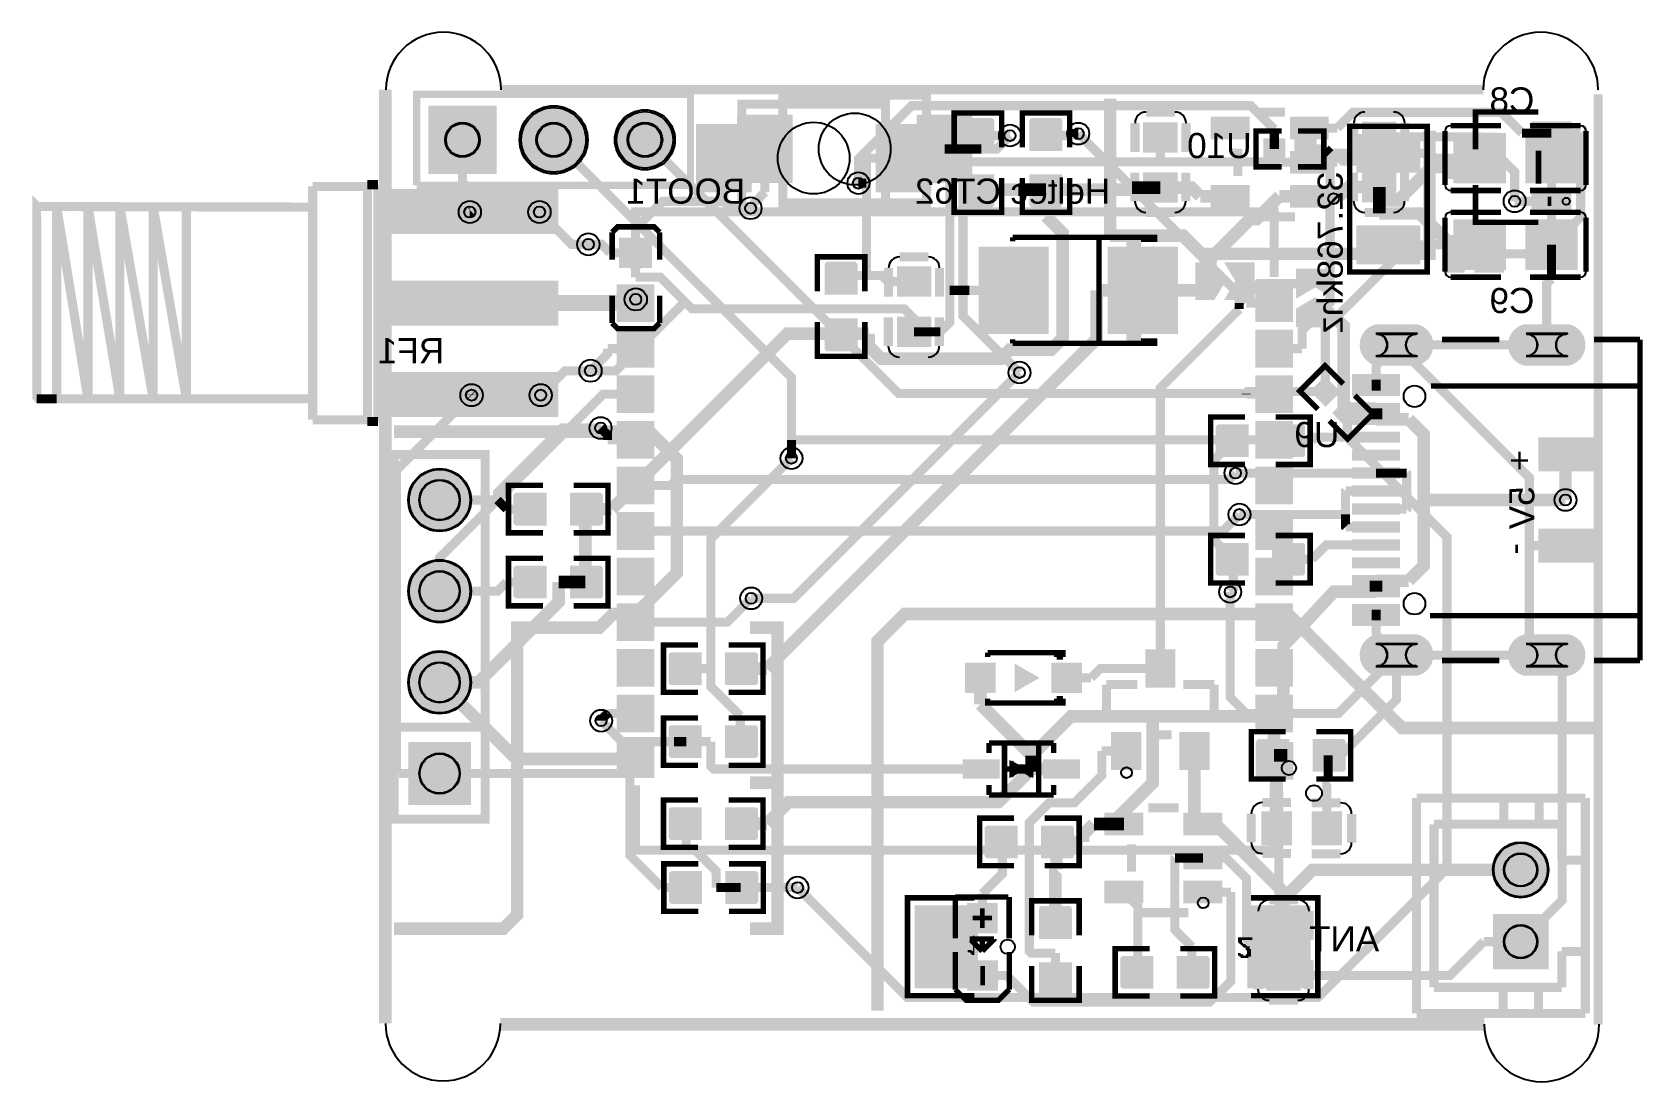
# Model space of a CAD drawing. Header units: millimetres. Extents: x -2.8 to 42, y 68.4 to 97.6.
import ezdxf

# ---------------------------------------------------------------- set-up
doc = ezdxf.new("R2010")
doc.units = ezdxf.units.MM
for name, color, linetype, true_color in [('BoardOutLine', 7, 'Continuous', 0xff00ff), ('BottomLayer', 7, 'Continuous', 0x0000ff), ('BottomPasteMaskLayer', 7, 'Continuous', 0x800000), ('BottomSilkLayer', 7, 'Continuous', 0x66cc33), ('BottomSolderMaskLayer', 7, 'Continuous', 0xaa00ff), ('Document', 7, 'Continuous', 0xffffff), ('Hole', 7, 'Continuous', 0x222222), ('Multi-Layer', 7, 'Continuous', 0xc0c0c0), ('TopLayer', 7, 'Continuous', 0xff0000), ('TopPasteMaskLayer', 7, 'Continuous', 0x808080), ('TopSilkLayer', 7, 'Continuous', 0xffcc00), ('TopSolderMaskLayer', 7, 'Continuous', 0x800080)]:
    doc.layers.add(name, color=color, linetype=linetype, true_color=true_color)
doc.styles.get("Standard").update_dxf_attribs({"font": 'arial.ttf'})

msp = doc.modelspace()

# ---------------------------------------------------------------- texts
at = {"layer": 'BottomSilkLayer', "text_generation_flag": 2}
for s, p in [('C8', (38.989, 95.377)), ('U10', (31.115, 94.107)), ('BOOT1', (17.018, 92.837)), ('Heltec CT62', (27.178, 92.837)), ('C9', (38.989, 89.789)), ('RF1', (8.636, 88.392)), ('U9', (33.556, 86.056)), ('+', (38.862, 85.344)), ('ANT', (34.671, 72.009))]:
    msp.add_text(s, height=0.7, dxfattribs=at).set_placement(p)
for s, rotation, p in [('32.768khz', 90, (33.655, 93.726)), ('5V', 90, (38.989, 84.963)), ('-', 270, (38.227, 83.058))]:
    msp.add_text(s, height=0.7, rotation=rotation, dxfattribs=at).set_placement(p)

# ---------------------------------------------------------------- hatches: boundary and pattern name
at = {"layer": 'BottomLayer'}
for points in [[(16.816, 93.436), (18.316, 93.436), (18.316, 95.286), (16.816, 95.286)], [(21.816, 93.436), (23.316, 93.436), (23.316, 95.286), (21.816, 95.286)], [(32.033, 94.091), (32.033, 94.631), (31.467, 94.631), (31.467, 94.091)], [(32.333, 94.091), (32.333, 94.631), (32.899, 94.631), (32.899, 94.091)], [(35.775, 93.714), (34.075, 93.714), (34.075, 94.764), (35.775, 94.764)], [(38.17, 93.432), (38.17, 94.782), (36.76, 94.782), (36.76, 93.432)], [(38.76, 93.432), (38.76, 94.782), (40.17, 94.782), (40.17, 93.432)], [(11.793, 93.218), (6.993, 93.218), (6.993, 92.018), (11.793, 92.018)], [(35.775, 92.214), (34.075, 92.214), (34.075, 91.164), (35.775, 91.164)], [(38.17, 91.019), (38.17, 92.369), (36.76, 92.369), (36.76, 91.019)], [(38.76, 91.019), (38.76, 92.369), (40.17, 92.369), (40.17, 91.019)], [(11.793, 90.668), (6.993, 90.668), (6.993, 89.468), (11.793, 89.468)], [(14.465, 90.568), (13.465, 90.568), (13.465, 89.568), (14.465, 89.568)], [(32.245, 89.568), (31.245, 89.568), (31.245, 90.568), (32.245, 90.568)], [(14.465, 89.298), (13.465, 89.298), (13.465, 88.298), (14.465, 88.298)], [(32.245, 88.298), (31.245, 88.298), (31.245, 89.298), (32.245, 89.298)], [(11.793, 88.118), (6.993, 88.118), (6.993, 86.918), (11.793, 86.918)], [(14.465, 88.028), (13.465, 88.028), (13.465, 87.028), (14.465, 87.028)], [(32.245, 87.028), (31.245, 87.028), (31.245, 88.028), (32.245, 88.028)], [(33.561, 87.598), (33.179, 87.216), (32.779, 87.616), (33.161, 87.998)], [(33.773, 87.386), (33.391, 87.004), (33.791, 86.604), (34.173, 86.986)], [(14.465, 86.758), (13.465, 86.758), (13.465, 85.758), (14.465, 85.758)], [(32.245, 85.758), (31.245, 85.758), (31.245, 86.758), (32.245, 86.758)], [(39.128, 86.302), (40.628, 86.302), (40.628, 85.402), (39.128, 85.402)], [(14.465, 85.488), (13.465, 85.488), (13.465, 84.488), (14.465, 84.488)], [(32.245, 84.488), (31.245, 84.488), (31.245, 85.488), (32.245, 85.488)], [(14.465, 84.218), (13.465, 84.218), (13.465, 83.218), (14.465, 83.218)], [(32.245, 83.218), (31.245, 83.218), (31.245, 84.218), (32.245, 84.218)], [(39.128, 83.762), (40.628, 83.762), (40.628, 82.862), (39.128, 82.862)], [(14.465, 82.948), (13.465, 82.948), (13.465, 81.948), (14.465, 81.948)], [(32.245, 81.948), (31.245, 81.948), (31.245, 82.948), (32.245, 82.948)], [(14.465, 81.678), (13.465, 81.678), (13.465, 80.678), (14.465, 80.678)], [(32.245, 80.678), (31.245, 80.678), (31.245, 81.678), (32.245, 81.678)], [(14.465, 80.408), (13.465, 80.408), (13.465, 79.408), (14.465, 79.408)], [(32.245, 79.408), (31.245, 79.408), (31.245, 80.408), (32.245, 80.408)], [(14.465, 79.138), (13.465, 79.138), (13.465, 78.138), (14.465, 78.138)], [(32.245, 78.138), (31.245, 78.138), (31.245, 79.138), (32.245, 79.138)], [(14.465, 77.868), (13.465, 77.868), (13.465, 76.868), (14.465, 76.868)], [(32.255, 76.818), (31.255, 76.818), (31.255, 77.818), (32.255, 77.818)], [(23.472, 73.27), (23.472, 71.002), (21.762, 71.002), (21.762, 73.27)], [(31.022, 73.27), (31.022, 71.002), (32.732, 71.002), (32.732, 73.27)]]:
    msp.add_hatch(color=256, dxfattribs=at).paths.add_polyline_path(points)
at = {"layer": 'BottomPasteMaskLayer'}
for points in [[(16.816, 93.436), (18.316, 93.436), (18.316, 95.286), (16.816, 95.286)], [(21.816, 93.436), (23.316, 93.436), (23.316, 95.286), (21.816, 95.286)], [(32.048, 94.131), (32.048, 94.591), (32.008, 94.631), (31.507, 94.631), (31.467, 94.591), (31.467, 94.131), (31.507, 94.091), (32.008, 94.091)], [(32.318, 94.131), (32.318, 94.591), (32.358, 94.631), (32.859, 94.631), (32.899, 94.591), (32.899, 94.131), (32.859, 94.091), (32.358, 94.091)], [(35.775, 93.714), (34.075, 93.714), (34.075, 94.764), (35.775, 94.764)], [(37.99, 93.487), (37.99, 93.907), (37.545, 93.907), (37.545, 94.357), (37.985, 94.357), (37.99, 94.767), (37.94, 94.817), (36.79, 94.817), (36.74, 94.767), (36.74, 93.487), (36.79, 93.437), (37.94, 93.437)], [(40.14, 93.487), (40.14, 94.767), (40.09, 94.817), (38.94, 94.817), (38.89, 94.767), (38.885, 94.357), (39.335, 94.357), (39.335, 93.907), (38.895, 93.907), (38.89, 93.487), (38.94, 93.437), (40.09, 93.437)], [(11.793, 93.218), (6.993, 93.218), (6.993, 92.018), (11.793, 92.018)], [(37.99, 91.074), (37.99, 91.494), (37.545, 91.494), (37.545, 91.944), (37.985, 91.944), (37.99, 92.354), (37.94, 92.404), (36.79, 92.404), (36.74, 92.354), (36.74, 91.074), (36.79, 91.024), (37.94, 91.024)], [(40.14, 91.074), (40.14, 92.354), (40.09, 92.404), (38.94, 92.404), (38.89, 92.354), (38.885, 91.944), (39.335, 91.944), (39.335, 91.494), (38.895, 91.494), (38.89, 91.074), (38.94, 91.024), (40.09, 91.024)], [(35.775, 92.214), (34.075, 92.214), (34.075, 91.164), (35.775, 91.164)], [(11.793, 90.668), (6.993, 90.668), (6.993, 89.468), (11.793, 89.468)], [(14.465, 90.568), (13.465, 90.568), (13.465, 89.568), (14.465, 89.568)], [(32.245, 89.568), (31.245, 89.568), (31.245, 90.568), (32.245, 90.568)], [(14.465, 89.298), (13.465, 89.298), (13.465, 88.298), (14.465, 88.298)], [(32.245, 88.298), (31.245, 88.298), (31.245, 89.298), (32.245, 89.298)], [(11.793, 88.118), (6.993, 88.118), (6.993, 86.918), (11.793, 86.918)], [(14.465, 88.028), (13.465, 88.028), (13.465, 87.028), (14.465, 87.028)], [(32.245, 87.028), (31.245, 87.028), (31.245, 88.028), (32.245, 88.028)], [(33.543, 87.559), (33.218, 87.234), (33.161, 87.234), (32.807, 87.588), (32.807, 87.645), (33.133, 87.97), (33.189, 87.97), (33.543, 87.616)], [(33.734, 87.368), (33.409, 87.043), (33.409, 86.987), (33.763, 86.633), (33.819, 86.633), (34.145, 86.958), (34.145, 87.014), (33.791, 87.368)], [(14.465, 86.758), (13.465, 86.758), (13.465, 85.758), (14.465, 85.758)], [(32.245, 85.758), (31.245, 85.758), (31.245, 86.758), (32.245, 86.758)], [(14.465, 85.488), (13.465, 85.488), (13.465, 84.488), (14.465, 84.488)], [(32.245, 84.488), (31.245, 84.488), (31.245, 85.488), (32.245, 85.488)], [(14.465, 84.218), (13.465, 84.218), (13.465, 83.218), (14.465, 83.218)], [(32.245, 83.218), (31.245, 83.218), (31.245, 84.218), (32.245, 84.218)], [(14.465, 82.948), (13.465, 82.948), (13.465, 81.948), (14.465, 81.948)], [(32.245, 81.948), (31.245, 81.948), (31.245, 82.948), (32.245, 82.948)], [(14.465, 81.678), (13.465, 81.678), (13.465, 80.678), (14.465, 80.678)], [(32.245, 80.678), (31.245, 80.678), (31.245, 81.678), (32.245, 81.678)], [(14.465, 80.408), (13.465, 80.408), (13.465, 79.408), (14.465, 79.408)], [(32.245, 79.408), (31.245, 79.408), (31.245, 80.408), (32.245, 80.408)], [(14.465, 79.138), (13.465, 79.138), (13.465, 78.138), (14.465, 78.138)], [(32.245, 78.138), (31.245, 78.138), (31.245, 79.138), (32.245, 79.138)], [(14.465, 77.868), (13.465, 77.868), (13.465, 76.868), (14.465, 76.868)], [(32.255, 76.818), (31.255, 76.818), (31.255, 77.818), (32.255, 77.818)], [(23.472, 73.17), (23.472, 72.622), (23.372, 72.522), (22.991, 72.522), (22.891, 72.422), (22.891, 71.851), (22.991, 71.751), (23.372, 71.751), (23.472, 71.651), (23.472, 71.102), (23.372, 71.002), (21.862, 71.002), (21.762, 71.102), (21.762, 73.17), (21.862, 73.27), (23.372, 73.27)], [(31.022, 73.17), (31.022, 72.622), (31.122, 72.522), (31.504, 72.522), (31.604, 72.422), (31.604, 71.851), (31.504, 71.751), (31.122, 71.751), (31.022, 71.651), (31.022, 71.102), (31.122, 71.002), (32.632, 71.002), (32.732, 71.102), (32.732, 73.17), (32.632, 73.27), (31.122, 73.27)]]:
    msp.add_hatch(color=256, dxfattribs=at).paths.add_polyline_path(points)
at = {"layer": 'BottomSolderMaskLayer'}
for points in [[(10.095, 93.664), (8.193, 93.664), (8.193, 95.566), (10.095, 95.566)], [(10.733, 94.615, 1), (12.635, 94.615, 1)], [(13.386, 94.615, 1), (15.062, 94.615, 1)], [(16.791, 93.411), (18.341, 93.411), (18.341, 95.312), (16.791, 95.312)], [(21.791, 93.411), (23.341, 93.411), (23.341, 95.312), (21.791, 95.312)], [(32.058, 94.066), (32.058, 94.657), (31.442, 94.657), (31.442, 94.066)], [(32.307, 94.066), (32.307, 94.657), (32.924, 94.657), (32.924, 94.066)], [(35.816, 93.699), (34.034, 93.699), (34.034, 94.78), (35.816, 94.78)], [(38.195, 93.407), (38.195, 94.808), (36.735, 94.808), (36.735, 93.407)], [(38.735, 93.407), (38.735, 94.808), (40.196, 94.808), (40.196, 93.407)], [(11.818, 93.244), (6.968, 93.244), (6.968, 91.993), (11.818, 91.993)], [(38.195, 90.994), (38.195, 92.395), (36.735, 92.395), (36.735, 90.994)], [(38.735, 90.994), (38.735, 92.395), (40.196, 92.395), (40.196, 90.994)], [(35.816, 92.23), (34.034, 92.23), (34.034, 91.149), (35.816, 91.149)], [(11.818, 90.694), (6.968, 90.694), (6.968, 89.443), (11.818, 89.443)], [(14.49, 90.594), (13.44, 90.594), (13.44, 89.543), (14.49, 89.543)], [(32.27, 89.543), (31.22, 89.543), (31.22, 90.594), (32.27, 90.594)], [(14.49, 89.324), (13.44, 89.324), (13.44, 88.273), (14.49, 88.273)], [(32.27, 88.273), (31.22, 88.273), (31.22, 89.324), (32.27, 89.324)], [(34.577, 88.327, -0.785398), (34.577, 89.477), (35.728, 89.477, -0.785398), (35.728, 88.327)], [(38.705, 88.327, -0.785398), (38.705, 89.477), (39.96, 89.477, -0.785398), (39.96, 88.327)], [(11.818, 88.144), (6.968, 88.144), (6.968, 86.893), (11.818, 86.893)], [(14.49, 88.054), (13.44, 88.054), (13.44, 87.003), (14.49, 87.003)], [(32.27, 87.003), (31.22, 87.003), (31.22, 88.054), (32.27, 88.054)], [(33.596, 87.597), (33.18, 87.18), (32.744, 87.617), (33.16, 88.035)], [(33.772, 87.423), (33.356, 87.005), (33.792, 86.567), (34.208, 86.985)], [(14.49, 86.784), (13.44, 86.784), (13.44, 85.733), (14.49, 85.733)], [(32.27, 85.733), (31.22, 85.733), (31.22, 86.784), (32.27, 86.784)], [(39.103, 86.328), (40.653, 86.328), (40.653, 85.377), (39.103, 85.377)], [(7.634, 84.582, 1), (9.384, 84.582, 1)], [(14.49, 85.514), (13.44, 85.514), (13.44, 84.463), (14.49, 84.463)], [(32.27, 84.463), (31.22, 84.463), (31.22, 85.514), (32.27, 85.514)], [(14.49, 84.244), (13.44, 84.244), (13.44, 83.193), (14.49, 83.193)], [(32.27, 83.193), (31.22, 83.193), (31.22, 84.244), (32.27, 84.244)], [(39.103, 83.788), (40.653, 83.788), (40.653, 82.837), (39.103, 82.837)], [(14.49, 82.974), (13.44, 82.974), (13.44, 81.923), (14.49, 81.923)], [(32.27, 81.923), (31.22, 81.923), (31.22, 82.974), (32.27, 82.974)], [(7.634, 82.042, 1), (9.384, 82.042, 1)], [(14.49, 81.704), (13.44, 81.704), (13.44, 80.653), (14.49, 80.653)], [(32.27, 80.653), (31.22, 80.653), (31.22, 81.704), (32.27, 81.704)], [(34.576, 79.687, -0.785398), (34.576, 80.838), (35.727, 80.838, -0.785398), (35.727, 79.687)], [(38.704, 79.687, -0.785398), (38.704, 80.838), (39.959, 80.838, -0.785398), (39.959, 79.687)], [(7.634, 79.502, 1), (9.384, 79.502, 1)], [(14.49, 80.434), (13.44, 80.434), (13.44, 79.383), (14.49, 79.383)], [(32.27, 79.383), (31.22, 79.383), (31.22, 80.434), (32.27, 80.434)], [(14.49, 79.164), (13.44, 79.164), (13.44, 78.113), (14.49, 78.113)], [(32.27, 78.113), (31.22, 78.113), (31.22, 79.164), (32.27, 79.164)], [(7.634, 76.087), (7.634, 77.838), (9.384, 77.838), (9.384, 76.087)], [(14.49, 77.894), (13.44, 77.894), (13.44, 76.843), (14.49, 76.843)], [(32.28, 76.793), (31.23, 76.793), (31.23, 77.844), (32.28, 77.844)], [(37.833, 74.279, 1), (39.383, 74.279, 1)], [(23.498, 73.296), (23.498, 70.977), (21.737, 70.977), (21.737, 73.296)], [(30.997, 73.296), (30.997, 70.977), (32.758, 70.977), (32.758, 73.296)], [(39.383, 73.054), (39.383, 71.504), (37.833, 71.504), (37.833, 73.054)]]:
    msp.add_hatch(color=256, dxfattribs=at).paths.add_polyline_path(points)
at = {"layer": 'Document'}
for points in [[(4.363, 92.878), (4.363, 92.638), (-2.587, 92.638), (-2.587, 87.518), (4.363, 87.518), (4.363, 87.278), (-2.707, 87.278), (-2.827, 87.398), (-2.827, 92.788), (-2.737, 92.878)], [(27.625, 91.824), (27.625, 91.124), (28.045, 91.124), (28.045, 91.824)], [(28.15, 91.124), (28.15, 89.724), (28.36, 89.724), (28.36, 91.124)], [(24.607, 90.395), (24.607, 90.185), (23.767, 90.185), (23.767, 90.395)], [(27.835, 90.529), (27.835, 90.319), (28.675, 90.319), (28.675, 90.529)], [(27.625, 89.024), (27.625, 89.724), (28.045, 89.724), (28.045, 89.024)], [(23.655, 79.929), (23.655, 79.329), (23.475, 79.329), (23.475, 79.929)], [(25.215, 79.629), (24.515, 79.229), (24.515, 80.029)], [(23.865, 79.539), (23.265, 79.539), (23.265, 79.719), (23.865, 79.719)], [(26.265, 79.539), (25.665, 79.539), (25.665, 79.719), (26.265, 79.719)], [(24.451, 77.343), (24.451, 76.835), (24.705, 77.089)], [(24.959, 76.835), (24.959, 77.343), (24.705, 77.089)], [(23.554, 72.664), (23.554, 73.204), (23.684, 73.204), (23.684, 72.664)], [(23.89, 72.87), (23.35, 72.87), (23.35, 73), (23.89, 73)], [(23.357, 71.907), (23.393, 71.907), (23.393, 72.447), (23.357, 72.447)], [(23.393, 71.871), (23.429, 71.871), (23.429, 72.447), (23.393, 72.447)], [(23.429, 71.871), (23.465, 71.871), (23.465, 72.447), (23.429, 72.447)], [(23.465, 71.871), (23.501, 71.871), (23.501, 72.447), (23.465, 72.447)], [(30.739, 72.253), (30.775, 72.253), (30.775, 72.397), (30.739, 72.397)], [(30.775, 72.217), (30.811, 72.217), (30.811, 72.397), (30.775, 72.397)], [(30.811, 72.181), (30.847, 72.181), (30.847, 72.397), (30.811, 72.397)], [(30.847, 72.325), (30.883, 72.325), (30.883, 72.397), (30.847, 72.397)], [(30.847, 72.145), (30.883, 72.145), (30.883, 72.253), (30.847, 72.253)], [(30.883, 72.325), (30.919, 72.325), (30.919, 72.397), (30.883, 72.397)], [(30.883, 72.109), (30.919, 72.109), (30.919, 72.217), (30.883, 72.217)], [(30.919, 72.325), (30.955, 72.325), (30.955, 72.397), (30.919, 72.397)], [(30.919, 72.109), (30.955, 72.109), (30.955, 72.217), (30.919, 72.217)], [(30.955, 72.325), (30.991, 72.325), (30.991, 72.397), (30.955, 72.397)], [(30.991, 72.325), (31.027, 72.325), (31.027, 72.397), (30.991, 72.397)], [(31.027, 72.325), (31.063, 72.325), (31.063, 72.397), (31.027, 72.397)], [(31.063, 72.325), (31.099, 72.325), (31.099, 72.397), (31.063, 72.397)], [(31.099, 72.325), (31.135, 72.325), (31.135, 72.397), (31.099, 72.397)], [(23.213, 71.979), (23.249, 71.979), (23.249, 72.05), (23.213, 72.05)], [(23.249, 71.979), (23.285, 71.979), (23.285, 72.05), (23.249, 72.05)], [(23.285, 71.942), (23.321, 71.942), (23.321, 72.05), (23.285, 72.05)], [(23.321, 71.907), (23.357, 71.907), (23.357, 72.015), (23.321, 72.015)], [(30.739, 71.893), (30.775, 71.893), (30.775, 71.965), (30.739, 71.965)], [(30.775, 71.857), (30.811, 71.857), (30.811, 71.965), (30.775, 71.965)], [(30.811, 71.821), (30.847, 71.821), (30.847, 71.929), (30.811, 71.929)], [(30.847, 71.821), (30.883, 71.821), (30.883, 71.929), (30.847, 71.929)], [(30.883, 71.821), (30.919, 71.821), (30.919, 71.893), (30.883, 71.893)], [(30.919, 71.821), (30.955, 71.821), (30.955, 71.893), (30.919, 71.893)], [(30.955, 72.037), (30.991, 72.037), (30.991, 72.181), (30.955, 72.181)], [(30.955, 71.821), (30.991, 71.821), (30.991, 71.929), (30.955, 71.929)], [(30.991, 71.821), (31.027, 71.821), (31.027, 72.145), (30.991, 72.145)], [(31.027, 71.857), (31.063, 71.857), (31.063, 72.145), (31.027, 72.145)], [(31.063, 71.857), (31.099, 71.857), (31.099, 72.073), (31.063, 72.073)], [(23.561, 71.066), (23.561, 71.606), (23.691, 71.606), (23.691, 71.066)]]:
    msp.add_hatch(color=256, dxfattribs=at).paths.add_polyline_path(points)
at = {"layer": 'Multi-Layer'}
for points in [[(10.044, 93.715), (8.244, 93.715), (8.244, 95.515), (10.044, 95.515)], [(10.784, 94.615, 1), (12.584, 94.615, 1)], [(13.437, 94.615, 1), (15.011, 94.615, 1)], [(34.602, 88.352, -0.785398), (34.602, 89.452), (35.702, 89.452, -0.785398), (35.702, 88.352)], [(38.732, 88.352, -0.785398), (38.732, 89.452), (39.932, 89.452, -0.785398), (39.932, 88.352)], [(7.659, 84.582, 1), (9.359, 84.582, 1)], [(7.659, 82.042, 1), (9.359, 82.042, 1)], [(34.602, 79.712, -0.785398), (34.602, 80.812), (35.702, 80.812, -0.785398), (35.702, 79.712)], [(38.732, 79.712, -0.785398), (38.732, 80.812), (39.932, 80.812, -0.785398), (39.932, 79.712)], [(7.659, 79.502, 1), (9.359, 79.502, 1)], [(7.659, 76.112), (7.659, 77.812), (9.359, 77.812), (9.359, 76.112)], [(37.858, 74.279, 1), (39.358, 74.279, 1)], [(39.358, 73.029), (39.358, 71.529), (37.858, 71.529), (37.858, 73.029)]]:
    msp.add_hatch(color=256, dxfattribs=at).paths.add_polyline_path(points)
at = {"layer": 'TopLayer'}
for points in [[(23.927, 94.33), (23.063, 94.33), (23.063, 95.137), (23.927, 95.137)], [(24.959, 94.33), (25.823, 94.33), (25.823, 95.137), (24.959, 95.137)], [(29.025, 95.084), (29.025, 94.284), (28.125, 94.284), (28.125, 95.084)], [(30.023, 94.642), (30.023, 95.242), (31.023, 95.242), (31.023, 94.642)], [(32.223, 94.642), (32.223, 95.242), (33.223, 95.242), (33.223, 94.642)], [(34.221, 94.299), (34.221, 95.099), (35.121, 95.099), (35.121, 94.299)], [(38.927, 95.103), (39.997, 95.103), (39.997, 94.503), (38.927, 94.503)], [(15.673, 95.032), (17.173, 95.032), (17.173, 93.182), (15.673, 93.182)], [(20.673, 95.032), (22.173, 95.032), (22.173, 93.182), (20.673, 93.182)], [(32.223, 93.692), (32.223, 94.292), (33.223, 94.292), (33.223, 93.692)], [(36.457, 94.153), (37.527, 94.153), (37.527, 93.553), (36.457, 93.553)], [(23.927, 93.63), (23.063, 93.63), (23.063, 92.824), (23.927, 92.824)], [(24.959, 93.63), (25.823, 93.63), (25.823, 92.824), (24.959, 92.824)], [(29.025, 93.684), (29.025, 92.884), (28.125, 92.884), (28.125, 93.684)], [(30.023, 92.742), (30.023, 93.342), (31.023, 93.342), (31.023, 92.742)], [(32.223, 92.742), (32.223, 93.342), (33.223, 93.342), (33.223, 92.742)], [(34.221, 92.899), (34.221, 93.699), (35.121, 93.699), (35.121, 92.899)], [(11.793, 93.218), (6.993, 93.218), (6.993, 92.018), (11.793, 92.018)], [(38.927, 93.203), (39.997, 93.203), (39.997, 92.603), (38.927, 92.603)], [(36.519, 91.94), (37.019, 91.94), (37.319, 91.44), (37.319, 91.44), (37.019, 90.94), (36.519, 90.94), (36.519, 91.04)], [(37.319, 91.94), (37.619, 91.44), (37.319, 90.94), (38.119, 90.94), (38.119, 91.94), (38.019, 91.94)], [(13.533, 91.068), (13.533, 91.868), (14.397, 91.868), (14.397, 91.068)], [(25.44, 89.236), (23.54, 89.236), (23.54, 91.612), (25.44, 91.612)], [(29.038, 89.236), (27.138, 89.236), (27.138, 91.612), (29.038, 91.612)], [(20.118, 90.322), (19.254, 90.322), (19.254, 91.128), (20.118, 91.128)], [(21.268, 90.267), (21.268, 91.067), (22.168, 91.067), (22.168, 90.267)], [(29.572, 91.178), (30.072, 91.178), (30.372, 90.678), (30.372, 90.678), (30.072, 90.178), (29.572, 90.178), (29.572, 90.278)], [(30.372, 91.178), (30.672, 90.678), (30.372, 90.178), (31.172, 90.178), (31.172, 91.178), (31.072, 91.178)], [(32.385, 90.208), (32.885, 90.508), (33.385, 90.208), (33.385, 91.008), (32.385, 91.008), (32.385, 90.908)], [(13.533, 89.668), (13.533, 90.468), (14.397, 90.468), (14.397, 89.668)], [(32.385, 89.408), (32.385, 89.908), (32.885, 90.208), (32.885, 90.208), (33.385, 89.908), (33.385, 89.408), (33.285, 89.408)], [(20.118, 89.622), (19.254, 89.622), (19.254, 88.815), (20.118, 88.815)], [(21.268, 88.867), (21.268, 89.667), (22.168, 89.667), (22.168, 88.867)], [(11.793, 88.118), (6.993, 88.118), (6.993, 86.918), (11.793, 86.918)], [(34.012, 87.782), (34.012, 88.082), (35.152, 88.082), (35.152, 87.782)], [(34.012, 87.482), (34.012, 87.782), (35.152, 87.782), (35.152, 87.482)], [(34.012, 86.982), (34.012, 87.282), (35.152, 87.282), (35.152, 86.982)], [(31.01, 85.801), (31.01, 86.665), (30.204, 86.665), (30.204, 85.801)], [(31.71, 85.801), (31.71, 86.665), (32.517, 86.665), (32.517, 85.801)], [(34.012, 86.682), (34.012, 86.982), (35.152, 86.982), (35.152, 86.682)], [(34.012, 86.182), (34.012, 86.482), (35.152, 86.482), (35.152, 86.182)], [(34.012, 85.682), (34.012, 85.982), (35.152, 85.982), (35.152, 85.682)], [(34.012, 85.182), (34.012, 85.482), (35.152, 85.482), (35.152, 85.182)], [(11.461, 83.896), (11.461, 84.76), (10.655, 84.76), (10.655, 83.896)], [(12.161, 83.896), (12.161, 84.76), (12.968, 84.76), (12.968, 83.896)], [(34.012, 84.682), (34.012, 84.982), (35.152, 84.982), (35.152, 84.682)], [(34.012, 84.182), (34.012, 84.482), (35.152, 84.482), (35.152, 84.182)], [(34.012, 83.682), (34.012, 83.982), (35.152, 83.982), (35.152, 83.682)], [(34.012, 83.182), (34.012, 83.482), (35.152, 83.482), (35.152, 83.182)], [(31.01, 82.499), (31.01, 83.363), (30.204, 83.363), (30.204, 82.499)], [(31.71, 82.499), (31.71, 83.363), (32.517, 83.363), (32.517, 82.499)], [(34.012, 82.682), (34.012, 82.982), (35.152, 82.982), (35.152, 82.682)], [(11.461, 81.864), (11.461, 82.728), (10.655, 82.728), (10.655, 81.864)], [(12.161, 81.864), (12.161, 82.728), (12.968, 82.728), (12.968, 81.864)], [(34.012, 82.182), (34.012, 82.482), (35.152, 82.482), (35.152, 82.182)], [(34.012, 81.882), (34.012, 82.182), (35.152, 82.182), (35.152, 81.882)], [(34.012, 81.382), (34.012, 81.682), (35.152, 81.682), (35.152, 81.382)], [(34.012, 81.082), (34.012, 81.382), (35.152, 81.382), (35.152, 81.082)], [(15.779, 79.451), (15.779, 80.315), (14.973, 80.315), (14.973, 79.451)], [(16.479, 79.451), (16.479, 80.315), (17.286, 80.315), (17.286, 79.451)], [(28.175, 79.39), (28.175, 80.39), (28.975, 80.39), (28.975, 79.39)], [(23.965, 79.229), (23.165, 79.229), (23.165, 80.029), (23.965, 80.029)], [(26.365, 79.229), (25.565, 79.229), (25.565, 80.029), (26.365, 80.029)], [(15.779, 77.419), (15.779, 78.283), (14.973, 78.283), (14.973, 77.419)], [(16.479, 77.419), (16.479, 78.283), (17.286, 78.283), (17.286, 77.419)], [(27.225, 77.09), (27.225, 78.09), (28.025, 78.09), (28.025, 77.09)], [(29.125, 77.09), (29.125, 78.09), (29.925, 78.09), (29.925, 77.09)], [(32.142, 77.038), (32.142, 77.902), (31.335, 77.902), (31.335, 77.038)], [(32.842, 77.038), (32.842, 77.902), (33.648, 77.902), (33.648, 77.038)], [(24.08, 77.334), (24.08, 76.844), (23.095, 76.844), (23.095, 77.334)], [(25.33, 77.334), (25.33, 76.844), (26.315, 76.844), (26.315, 77.334)], [(15.779, 75.133), (15.779, 75.997), (14.973, 75.997), (14.973, 75.133)], [(16.479, 75.133), (16.479, 75.997), (17.286, 75.997), (17.286, 75.133)], [(27.059, 75.26), (27.059, 75.86), (28.059, 75.86), (28.059, 75.26)], [(29.259, 75.26), (29.259, 75.86), (30.259, 75.86), (30.259, 75.26)], [(31.412, 75.888), (32.212, 75.888), (32.212, 74.988), (31.412, 74.988)], [(32.812, 75.888), (33.612, 75.888), (33.612, 74.988), (32.812, 74.988)], [(24.58, 75.489), (24.58, 74.625), (23.774, 74.625), (23.774, 75.489)], [(25.28, 75.489), (25.28, 74.625), (26.087, 74.625), (26.087, 75.489)], [(29.259, 74.31), (29.259, 74.91), (30.259, 74.91), (30.259, 74.31)], [(15.788, 73.355), (15.788, 74.219), (14.981, 74.219), (14.981, 73.355)], [(16.488, 73.355), (16.488, 74.219), (17.294, 74.219), (17.294, 73.355)], [(27.059, 73.36), (27.059, 73.96), (28.059, 73.96), (28.059, 73.36)], [(29.259, 73.36), (29.259, 73.96), (30.259, 73.96), (30.259, 73.36)], [(24.019, 72.535), (23.219, 72.535), (23.219, 73.335), (24.019, 73.335)], [(25.222, 72.382), (26.086, 72.382), (26.086, 73.188), (25.222, 73.188)], [(32.454, 73.137), (32.454, 72.337), (31.554, 72.337), (31.554, 73.137)], [(28.352, 70.992), (28.352, 71.856), (27.546, 71.856), (27.546, 70.992)], [(29.052, 70.992), (29.052, 71.856), (29.859, 71.856), (29.859, 70.992)], [(24.026, 70.936), (23.226, 70.936), (23.226, 71.736), (24.026, 71.736)], [(25.222, 71.682), (26.086, 71.682), (26.086, 70.875), (25.222, 70.875)], [(32.454, 71.737), (32.454, 70.937), (31.554, 70.937), (31.554, 71.737)]]:
    msp.add_hatch(color=256, dxfattribs=at).paths.add_polyline_path(points)
at = {"layer": 'TopPasteMaskLayer'}
for points in [[(23.045, 95.175), (23.045, 94.375), (23.095, 94.325), (23.323, 94.325), (23.323, 94.695), (23.653, 94.695), (23.653, 94.325), (23.895, 94.325), (23.945, 94.375), (23.945, 95.175), (23.895, 95.225), (23.095, 95.225)], [(25.791, 94.335), (25.563, 94.335), (25.563, 94.715), (25.233, 94.715), (25.233, 94.335), (24.991, 94.335), (24.941, 94.385), (24.941, 95.175), (24.991, 95.225), (25.791, 95.225), (25.841, 95.175), (25.841, 94.385)], [(29.025, 95.084), (29.025, 94.284), (28.125, 94.284), (28.125, 95.084)], [(30.023, 94.642), (30.023, 95.242), (31.023, 95.242), (31.023, 94.642)], [(32.223, 94.642), (32.223, 95.242), (33.223, 95.242), (33.223, 94.642)], [(34.221, 94.299), (34.221, 95.099), (35.121, 95.099), (35.121, 94.299)], [(38.927, 95.103), (39.997, 95.103), (39.997, 94.503), (38.927, 94.503)], [(15.673, 95.032), (17.173, 95.032), (17.173, 93.182), (15.673, 93.182)], [(20.673, 95.032), (22.173, 95.032), (22.173, 93.182), (20.673, 93.182)], [(32.223, 93.692), (32.223, 94.292), (33.223, 94.292), (33.223, 93.692)], [(36.457, 94.153), (37.527, 94.153), (37.527, 93.553), (36.457, 93.553)], [(23.095, 93.625), (23.323, 93.625), (23.323, 93.245), (23.653, 93.245), (23.653, 93.625), (23.895, 93.625), (23.945, 93.575), (23.945, 92.785), (23.895, 92.735), (23.095, 92.735), (23.045, 92.785), (23.045, 93.575)], [(25.841, 92.785), (25.841, 93.585), (25.791, 93.635), (25.563, 93.635), (25.563, 93.265), (25.233, 93.265), (25.233, 93.635), (24.991, 93.635), (24.941, 93.585), (24.941, 92.785), (24.991, 92.735), (25.791, 92.735)], [(29.025, 93.684), (29.025, 92.884), (28.125, 92.884), (28.125, 93.684)], [(30.023, 92.742), (30.023, 93.342), (31.023, 93.342), (31.023, 92.742)], [(32.223, 92.742), (32.223, 93.342), (33.223, 93.342), (33.223, 92.742)], [(34.221, 92.899), (34.221, 93.699), (35.121, 93.699), (35.121, 92.899)], [(11.793, 93.218), (6.993, 93.218), (6.993, 92.018), (11.793, 92.018)], [(38.927, 93.203), (39.997, 93.203), (39.997, 92.603), (38.927, 92.603)], [(36.519, 91.94), (37.019, 91.94), (37.319, 91.44), (37.319, 91.44), (37.019, 90.94), (36.519, 90.94), (36.519, 91.04)], [(37.319, 91.94), (37.619, 91.44), (37.319, 90.94), (38.119, 90.94), (38.119, 91.94), (38.019, 91.94)], [(14.108, 91.02), (13.832, 91.02), (13.538, 91.294), (13.538, 91.797), (13.602, 91.861), (14.338, 91.861), (14.402, 91.797), (14.402, 91.294)], [(25.44, 89.236), (23.54, 89.236), (23.54, 91.612), (25.44, 91.612)], [(29.038, 89.236), (27.138, 89.236), (27.138, 91.612), (29.038, 91.612)], [(19.236, 91.167), (19.236, 90.367), (19.286, 90.317), (19.514, 90.317), (19.514, 90.687), (19.844, 90.687), (19.844, 90.317), (20.086, 90.317), (20.136, 90.367), (20.136, 91.167), (20.086, 91.217), (19.286, 91.217)], [(21.268, 90.267), (21.268, 91.067), (22.168, 91.067), (22.168, 90.267)], [(29.572, 91.178), (30.072, 91.178), (30.372, 90.678), (30.372, 90.678), (30.072, 90.178), (29.572, 90.178), (29.572, 90.278)], [(30.372, 91.178), (30.672, 90.678), (30.372, 90.178), (31.172, 90.178), (31.172, 91.178), (31.072, 91.178)], [(32.385, 90.208), (32.885, 90.508), (33.385, 90.208), (33.385, 91.008), (32.385, 91.008), (32.385, 90.908)], [(14.119, 90.504), (13.843, 90.504), (13.549, 90.23), (13.549, 89.726), (13.613, 89.662), (14.349, 89.662), (14.413, 89.726), (14.413, 90.23)], [(32.385, 89.408), (32.385, 89.908), (32.885, 90.208), (32.885, 90.208), (33.385, 89.908), (33.385, 89.408), (33.285, 89.408)], [(19.286, 89.617), (19.514, 89.617), (19.514, 89.237), (19.844, 89.237), (19.844, 89.617), (20.086, 89.617), (20.136, 89.567), (20.136, 88.777), (20.086, 88.727), (19.286, 88.727), (19.236, 88.777), (19.236, 89.567)], [(21.268, 88.867), (21.268, 89.667), (22.168, 89.667), (22.168, 88.867)], [(11.793, 88.118), (6.993, 88.118), (6.993, 86.918), (11.793, 86.918)], [(31.005, 86.633), (31.005, 86.405), (30.625, 86.405), (30.625, 86.075), (31.005, 86.075), (31.005, 85.833), (30.955, 85.783), (30.165, 85.783), (30.115, 85.833), (30.115, 86.633), (30.165, 86.683), (30.955, 86.683)], [(32.555, 86.683), (31.755, 86.683), (31.705, 86.633), (31.705, 86.405), (32.075, 86.405), (32.075, 86.075), (31.705, 86.075), (31.705, 85.833), (31.755, 85.783), (32.555, 85.783), (32.605, 85.833), (32.605, 86.633)], [(11.456, 84.728), (11.456, 84.5), (11.076, 84.5), (11.076, 84.17), (11.456, 84.17), (11.456, 83.928), (11.406, 83.878), (10.616, 83.878), (10.566, 83.928), (10.566, 84.728), (10.616, 84.778), (11.406, 84.778)], [(13.006, 84.778), (12.206, 84.778), (12.156, 84.728), (12.156, 84.5), (12.526, 84.5), (12.526, 84.17), (12.156, 84.17), (12.156, 83.928), (12.206, 83.878), (13.006, 83.878), (13.056, 83.928), (13.056, 84.728)], [(31.005, 83.331), (31.005, 83.103), (30.625, 83.103), (30.625, 82.773), (31.005, 82.773), (31.005, 82.531), (30.955, 82.481), (30.165, 82.481), (30.115, 82.531), (30.115, 83.331), (30.165, 83.381), (30.955, 83.381)], [(32.555, 83.381), (31.755, 83.381), (31.705, 83.331), (31.705, 83.103), (32.075, 83.103), (32.075, 82.773), (31.705, 82.773), (31.705, 82.531), (31.755, 82.481), (32.555, 82.481), (32.605, 82.531), (32.605, 83.331)], [(11.456, 82.696), (11.456, 82.468), (11.076, 82.468), (11.076, 82.138), (11.456, 82.138), (11.456, 81.896), (11.406, 81.846), (10.616, 81.846), (10.566, 81.896), (10.566, 82.696), (10.616, 82.746), (11.406, 82.746)], [(13.006, 82.746), (12.206, 82.746), (12.156, 82.696), (12.156, 82.468), (12.526, 82.468), (12.526, 82.138), (12.156, 82.138), (12.156, 81.896), (12.206, 81.846), (13.006, 81.846), (13.056, 81.896), (13.056, 82.696)], [(15.774, 80.283), (15.774, 80.055), (15.394, 80.055), (15.394, 79.725), (15.774, 79.725), (15.774, 79.483), (15.724, 79.433), (14.934, 79.433), (14.884, 79.483), (14.884, 80.283), (14.934, 80.333), (15.724, 80.333)], [(17.324, 80.333), (16.524, 80.333), (16.474, 80.283), (16.474, 80.055), (16.844, 80.055), (16.844, 79.725), (16.474, 79.725), (16.474, 79.483), (16.524, 79.433), (17.324, 79.433), (17.374, 79.483), (17.374, 80.283)], [(28.175, 79.39), (28.175, 80.39), (28.975, 80.39), (28.975, 79.39)], [(23.965, 79.229), (23.165, 79.229), (23.165, 80.029), (23.965, 80.029)], [(26.365, 79.229), (25.565, 79.229), (25.565, 80.029), (26.365, 80.029)], [(15.774, 78.251), (15.774, 78.023), (15.394, 78.023), (15.394, 77.693), (15.774, 77.693), (15.774, 77.451), (15.724, 77.401), (14.934, 77.401), (14.884, 77.451), (14.884, 78.251), (14.934, 78.301), (15.724, 78.301)], [(17.324, 78.301), (16.524, 78.301), (16.474, 78.251), (16.474, 78.023), (16.844, 78.023), (16.844, 77.693), (16.474, 77.693), (16.474, 77.451), (16.524, 77.401), (17.324, 77.401), (17.374, 77.451), (17.374, 78.251)], [(27.225, 77.09), (27.225, 78.09), (28.025, 78.09), (28.025, 77.09)], [(29.125, 77.09), (29.125, 78.09), (29.925, 78.09), (29.925, 77.09)], [(32.137, 77.87), (32.137, 77.642), (31.757, 77.642), (31.757, 77.312), (32.137, 77.312), (32.137, 77.07), (32.087, 77.02), (31.297, 77.02), (31.247, 77.07), (31.247, 77.87), (31.297, 77.92), (32.087, 77.92)], [(33.687, 77.92), (32.887, 77.92), (32.837, 77.87), (32.837, 77.642), (33.207, 77.642), (33.207, 77.312), (32.837, 77.312), (32.837, 77.07), (32.887, 77.02), (33.687, 77.02), (33.737, 77.07), (33.737, 77.87)], [(24.08, 77.334), (24.08, 76.844), (23.095, 76.844), (23.095, 77.334)], [(25.33, 77.334), (25.33, 76.844), (26.315, 76.844), (26.315, 77.334)], [(15.774, 75.965), (15.774, 75.737), (15.394, 75.737), (15.394, 75.407), (15.774, 75.407), (15.774, 75.165), (15.724, 75.115), (14.934, 75.115), (14.884, 75.165), (14.884, 75.965), (14.934, 76.015), (15.724, 76.015)], [(17.324, 76.015), (16.524, 76.015), (16.474, 75.965), (16.474, 75.737), (16.844, 75.737), (16.844, 75.407), (16.474, 75.407), (16.474, 75.165), (16.524, 75.115), (17.324, 75.115), (17.374, 75.165), (17.374, 75.965)], [(27.059, 75.26), (27.059, 75.86), (28.059, 75.86), (28.059, 75.26)], [(29.259, 75.26), (29.259, 75.86), (30.259, 75.86), (30.259, 75.26)], [(31.412, 75.888), (32.212, 75.888), (32.212, 74.988), (31.412, 74.988)], [(32.812, 75.888), (33.612, 75.888), (33.612, 74.988), (32.812, 74.988)], [(23.735, 74.607), (24.535, 74.607), (24.585, 74.657), (24.585, 74.885), (24.215, 74.885), (24.215, 75.215), (24.585, 75.215), (24.585, 75.457), (24.535, 75.507), (23.735, 75.507), (23.685, 75.457), (23.685, 74.657)], [(25.285, 74.657), (25.285, 74.885), (25.665, 74.885), (25.665, 75.215), (25.285, 75.215), (25.285, 75.457), (25.335, 75.507), (26.125, 75.507), (26.175, 75.457), (26.175, 74.657), (26.125, 74.607), (25.335, 74.607)], [(29.259, 74.31), (29.259, 74.91), (30.259, 74.91), (30.259, 74.31)], [(15.783, 74.187), (15.783, 73.959), (15.403, 73.959), (15.403, 73.629), (15.783, 73.629), (15.783, 73.387), (15.733, 73.337), (14.943, 73.337), (14.893, 73.387), (14.893, 74.187), (14.943, 74.237), (15.733, 74.237)], [(17.333, 74.237), (16.533, 74.237), (16.483, 74.187), (16.483, 73.959), (16.853, 73.959), (16.853, 73.629), (16.483, 73.629), (16.483, 73.387), (16.533, 73.337), (17.333, 73.337), (17.383, 73.387), (17.383, 74.187)], [(27.059, 73.36), (27.059, 73.96), (28.059, 73.96), (28.059, 73.36)], [(29.259, 73.36), (29.259, 73.96), (30.259, 73.96), (30.259, 73.36)], [(24.019, 72.535), (23.219, 72.535), (23.219, 73.335), (24.019, 73.335)], [(26.054, 72.387), (25.826, 72.387), (25.826, 72.767), (25.496, 72.767), (25.496, 72.387), (25.254, 72.387), (25.204, 72.437), (25.204, 73.227), (25.254, 73.277), (26.054, 73.277), (26.104, 73.227), (26.104, 72.437)], [(32.454, 73.137), (32.454, 72.337), (31.554, 72.337), (31.554, 73.137)], [(28.347, 71.824), (28.347, 71.596), (27.967, 71.596), (27.967, 71.266), (28.347, 71.266), (28.347, 71.024), (28.297, 70.974), (27.507, 70.974), (27.457, 71.024), (27.457, 71.824), (27.507, 71.874), (28.297, 71.874)], [(29.897, 71.874), (29.097, 71.874), (29.047, 71.824), (29.047, 71.596), (29.417, 71.596), (29.417, 71.266), (29.047, 71.266), (29.047, 71.024), (29.097, 70.974), (29.897, 70.974), (29.947, 71.024), (29.947, 71.824)], [(24.026, 70.936), (23.226, 70.936), (23.226, 71.736), (24.026, 71.736)], [(26.104, 70.837), (26.104, 71.637), (26.054, 71.687), (25.826, 71.687), (25.826, 71.317), (25.496, 71.317), (25.496, 71.687), (25.254, 71.687), (25.204, 71.637), (25.204, 70.837), (25.254, 70.787), (26.054, 70.787)], [(32.454, 71.737), (32.454, 70.937), (31.554, 70.937), (31.554, 71.737)]]:
    msp.add_hatch(color=256, dxfattribs=at).paths.add_polyline_path(points)
at = {"layer": 'TopSilkLayer'}
for points in [[(28.496, 91.977), (28.496, 91.765), (28.039, 91.765), (28.039, 91.977)], [(28.039, 88.872), (28.039, 89.084), (28.496, 89.084), (28.496, 88.872)], [(25.215, 79.629), (24.515, 79.229), (24.515, 80.029)]]:
    msp.add_hatch(color=256, dxfattribs=at).paths.add_polyline_path(points)
at = {"layer": 'TopSolderMaskLayer'}
for points in [[(10.095, 93.664), (8.193, 93.664), (8.193, 95.566), (10.095, 95.566)], [(10.733, 94.615, 1), (12.635, 94.615, 1)], [(13.386, 94.615, 1), (15.062, 94.615, 1)], [(23.954, 94.306), (23.036, 94.306), (23.036, 95.16), (23.954, 95.16)], [(24.932, 94.307), (25.85, 94.307), (25.85, 95.16), (24.932, 95.16)], [(29.054, 95.106), (29.054, 94.261), (28.096, 94.261), (28.096, 95.106)], [(29.981, 94.627), (29.981, 95.257), (31.065, 95.257), (31.065, 94.627)], [(32.182, 94.627), (32.182, 95.257), (33.265, 95.257), (33.265, 94.627)], [(34.192, 94.277), (34.192, 95.122), (35.15, 95.122), (35.15, 94.277)], [(38.902, 95.129), (40.022, 95.129), (40.022, 94.478), (38.902, 94.478)], [(15.648, 95.058), (17.198, 95.058), (17.198, 93.157), (15.648, 93.157)], [(20.648, 95.058), (22.198, 95.058), (22.198, 93.157), (20.648, 93.157)], [(32.182, 93.677), (32.182, 94.307), (33.265, 94.307), (33.265, 93.677)], [(36.432, 94.179), (37.552, 94.179), (37.552, 93.528), (36.432, 93.528)], [(34.192, 92.877), (34.192, 93.722), (35.15, 93.722), (35.15, 92.877)], [(23.954, 93.654), (23.036, 93.654), (23.036, 92.8), (23.954, 92.8)], [(24.932, 93.654), (25.85, 93.654), (25.85, 92.8), (24.932, 92.8)], [(29.054, 93.706), (29.054, 92.861), (28.096, 92.861), (28.096, 93.706)], [(29.981, 92.727), (29.981, 93.357), (31.065, 93.357), (31.065, 92.727)], [(32.181, 92.727), (32.181, 93.357), (33.265, 93.357), (33.265, 92.727)], [(11.818, 93.244), (6.968, 93.244), (6.968, 91.993), (11.818, 91.993)], [(38.902, 93.229), (40.022, 93.229), (40.022, 92.578), (38.902, 92.578)], [(36.494, 91.966), (37.025, 91.966), (37.344, 91.44), (37.344, 91.44), (37.025, 90.915), (36.494, 90.915), (36.494, 91.02)], [(37.294, 91.966), (37.613, 91.44), (37.294, 90.915), (38.144, 90.915), (38.144, 91.966), (38.038, 91.966)], [(13.506, 91.044), (13.506, 91.891), (14.425, 91.891), (14.425, 91.044)], [(25.466, 89.211), (23.515, 89.211), (23.515, 91.638), (25.466, 91.638)], [(29.063, 89.211), (27.112, 89.211), (27.112, 91.638), (29.063, 91.638)], [(20.145, 90.298), (19.227, 90.298), (19.227, 91.152), (20.145, 91.152)], [(21.239, 90.244), (21.239, 91.089), (22.197, 91.089), (22.197, 90.244)], [(29.547, 91.204), (30.078, 91.204), (30.398, 90.678), (30.398, 90.678), (30.078, 90.153), (29.547, 90.153), (29.547, 90.258)], [(30.347, 91.204), (30.666, 90.678), (30.347, 90.153), (31.197, 90.153), (31.197, 91.204), (31.091, 91.204)], [(32.353, 90.188), (32.885, 90.503), (33.417, 90.188), (33.417, 91.028), (32.353, 91.028), (32.353, 90.923)], [(13.506, 89.644), (13.506, 90.491), (14.425, 90.491), (14.425, 89.644)], [(32.353, 89.388), (32.353, 89.913), (32.885, 90.229), (32.885, 90.229), (33.417, 89.913), (33.417, 89.388), (33.31, 89.388)], [(21.239, 88.844), (21.239, 89.689), (22.197, 89.689), (22.197, 88.844)], [(20.145, 89.645), (19.227, 89.645), (19.227, 88.791), (20.145, 88.791)], [(34.577, 88.327, -0.785398), (34.577, 89.477), (35.728, 89.477, -0.785398), (35.728, 88.327)], [(38.705, 88.327, -0.785398), (38.705, 89.477), (39.96, 89.477, -0.785398), (39.96, 88.327)], [(11.818, 88.143), (6.968, 88.143), (6.968, 86.893), (11.818, 86.893)], [(33.916, 87.775), (33.916, 88.089), (35.249, 88.089), (35.249, 87.775)], [(33.916, 87.475), (33.916, 87.789), (35.249, 87.789), (35.249, 87.475)], [(33.916, 86.976), (33.916, 87.289), (35.249, 87.289), (35.249, 86.976)], [(31.036, 85.776), (31.036, 86.691), (30.179, 86.691), (30.179, 85.776)], [(31.685, 85.776), (31.685, 86.691), (32.542, 86.691), (32.542, 85.776)], [(33.916, 86.675), (33.916, 86.989), (35.249, 86.989), (35.249, 86.675)], [(33.916, 86.175), (33.916, 86.489), (35.249, 86.489), (35.249, 86.175)], [(33.916, 85.675), (33.916, 85.988), (35.249, 85.988), (35.249, 85.675)], [(7.634, 84.582, 1), (9.384, 84.582, 1)], [(33.916, 85.175), (33.916, 85.489), (35.249, 85.489), (35.249, 85.175)], [(11.486, 83.871), (11.486, 84.786), (10.629, 84.786), (10.629, 83.871)], [(12.136, 83.871), (12.136, 84.786), (12.993, 84.786), (12.993, 83.871)], [(33.916, 84.675), (33.916, 84.989), (35.249, 84.989), (35.249, 84.675)], [(33.916, 84.175), (33.916, 84.489), (35.249, 84.489), (35.249, 84.175)], [(33.916, 83.675), (33.916, 83.989), (35.249, 83.989), (35.249, 83.675)], [(33.916, 83.175), (33.916, 83.489), (35.249, 83.489), (35.249, 83.175)], [(31.036, 82.474), (31.036, 83.389), (30.178, 83.389), (30.178, 82.474)], [(31.685, 82.474), (31.685, 83.389), (32.542, 83.389), (32.542, 82.474)], [(33.916, 82.675), (33.916, 82.989), (35.249, 82.989), (35.249, 82.675)], [(7.634, 82.042, 1), (9.384, 82.042, 1)], [(11.486, 81.839), (11.486, 82.754), (10.629, 82.754), (10.629, 81.839)], [(12.136, 81.839), (12.136, 82.754), (12.993, 82.754), (12.993, 81.839)], [(33.916, 82.175), (33.916, 82.489), (35.249, 82.489), (35.249, 82.175)], [(33.916, 81.875), (33.916, 82.189), (35.249, 82.189), (35.249, 81.875)], [(33.916, 81.375), (33.916, 81.689), (35.249, 81.689), (35.249, 81.375)], [(33.916, 81.075), (33.916, 81.389), (35.249, 81.389), (35.249, 81.075)], [(34.576, 79.687, -0.785398), (34.576, 80.838), (35.727, 80.838, -0.785398), (35.727, 79.687)], [(38.704, 79.687, -0.785398), (38.704, 80.838), (39.959, 80.838, -0.785398), (39.959, 79.687)], [(7.634, 79.502, 1), (9.384, 79.502, 1)], [(15.804, 79.426), (15.804, 80.341), (14.947, 80.341), (14.947, 79.426)], [(16.454, 79.426), (16.454, 80.341), (17.311, 80.341), (17.311, 79.426)], [(28.155, 79.358), (28.155, 80.422), (28.995, 80.422), (28.995, 79.358)], [(23.991, 79.204), (23.14, 79.204), (23.14, 80.055), (23.991, 80.055)], [(26.39, 79.204), (25.54, 79.204), (25.54, 80.055), (26.39, 80.055)], [(15.804, 77.394), (15.804, 78.309), (14.947, 78.309), (14.947, 77.394)], [(16.454, 77.394), (16.454, 78.309), (17.311, 78.309), (17.311, 77.394)], [(27.205, 77.058), (27.205, 78.122), (28.045, 78.122), (28.045, 77.058)], [(29.105, 77.058), (29.105, 78.122), (29.945, 78.122), (29.945, 77.058)], [(7.634, 76.087), (7.634, 77.838), (9.384, 77.838), (9.384, 76.087)], [(32.167, 77.013), (32.167, 77.928), (31.31, 77.928), (31.31, 77.013)], [(32.816, 77.013), (32.816, 77.928), (33.673, 77.928), (33.673, 77.013)], [(24.105, 77.36), (24.105, 76.819), (23.069, 76.819), (23.069, 77.36)], [(25.304, 77.36), (25.304, 76.819), (26.34, 76.819), (26.34, 77.36)], [(15.804, 75.108), (15.804, 76.023), (14.947, 76.023), (14.947, 75.108)], [(16.454, 75.108), (16.454, 76.023), (17.311, 76.023), (17.311, 75.108)], [(27.017, 75.245), (27.017, 75.875), (28.101, 75.875), (28.101, 75.245)], [(29.218, 75.245), (29.218, 75.875), (30.301, 75.875), (30.301, 75.245)], [(31.387, 75.914), (32.237, 75.914), (32.237, 74.963), (31.387, 74.963)], [(32.787, 75.914), (33.637, 75.914), (33.637, 74.963), (32.787, 74.963)], [(24.606, 75.515), (24.606, 74.6), (23.748, 74.6), (23.748, 75.515)], [(25.255, 75.515), (25.255, 74.6), (26.112, 74.6), (26.112, 75.515)], [(29.218, 74.295), (29.218, 74.925), (30.301, 74.925), (30.301, 74.295)], [(37.833, 74.279, 1), (39.383, 74.279, 1)], [(15.813, 73.33), (15.813, 74.245), (14.956, 74.245), (14.956, 73.33)], [(16.462, 73.33), (16.462, 74.245), (17.32, 74.245), (17.32, 73.33)], [(27.017, 73.345), (27.017, 73.975), (28.101, 73.975), (28.101, 73.345)], [(29.218, 73.345), (29.218, 73.975), (30.301, 73.975), (30.301, 73.345)], [(24.045, 72.51), (23.194, 72.51), (23.194, 73.36), (24.045, 73.36)], [(25.195, 72.358), (26.113, 72.358), (26.113, 73.212), (25.195, 73.212)], [(32.483, 73.159), (32.483, 72.314), (31.525, 72.314), (31.525, 73.159)], [(39.383, 73.054), (39.383, 71.504), (37.833, 71.504), (37.833, 73.054)], [(24.052, 70.911), (23.201, 70.911), (23.201, 71.761), (24.052, 71.761)], [(28.377, 70.966), (28.377, 71.881), (27.52, 71.881), (27.52, 70.966)], [(29.027, 70.966), (29.027, 71.881), (29.884, 71.881), (29.884, 70.966)], [(32.483, 71.759), (32.483, 70.914), (31.525, 70.914), (31.525, 71.759)], [(25.195, 71.705), (26.113, 71.705), (26.113, 70.851), (25.195, 70.851)]]:
    msp.add_hatch(color=256, dxfattribs=at).paths.add_polyline_path(points)

# ---------------------------------------------------------------- linework, layer by layer
at = {"layer": 'BoardOutLine'}
for points, const_width in [([(7, 70.003), (7, 96.012)], 0.35), ([(10.219, 96.012), (37.564, 96.012)], 0.254), ([(40.767, 95.885), (40.767, 69.967)], 0.254), ([(6.793, 93.368), (6.493, 93.368)], 0.254), ([(6.793, 93.368), (6.793, 86.768)], 0.254), ([(6.793, 86.768), (6.493, 86.768)], 0.254), ([(37.592, 69.977), (10.203, 69.977)], 0.35)]:
    msp.add_lwpolyline(points, dxfattribs=dict(at, const_width=const_width))
for centre, start, end in [((8.617, 96.012), 0, 180), ((39.165, 96.012), 0, 180), ((8.602, 70.003), 180, 360), ((39.194, 69.977), 179.9991, 359.9991)]:
    msp.add_arc(centre, 1.602, start, end, dxfattribs=at)
at = {"layer": 'BottomLayer'}
for points, const_width in [([(31.75, 94.91), (31.093, 95.567), (21.654, 95.567), (20.169, 94.082), (20.169, 93.408)], 0.254), ([(9.144, 94.615), (9.144, 93.436)], 0.254), ([(11.684, 94.615), (18.305, 87.994), (18.305, 86.258)], 0.254), ([(14.224, 94.615), (21.293, 87.547), (30.966, 87.547)], 0.254), ([(23.595, 94.361), (24.019, 94.361), (24.391, 94.733)], 0.254), ([(30.966, 90.068), (30.966, 90.112), (26.29, 94.788)], 0.254), ([(31.75, 94.361), (31.75, 94.91)], 0.254), ([(17.566, 94.361), (17.566, 93.157)], 0.254), ([(22.566, 94.361), (23.081, 94.361)], 0.254), ([(23.081, 94.361), (23.081, 89.705), (24.654, 88.132)], 0.254), ([(23.081, 94.361), (23.595, 94.361)], 0.254), ([(32.524, 88.798), (32.524, 89.3), (33.3, 90.076), (33.3, 94.239)], 0.254), ([(32.616, 94.361), (33.178, 94.361)], 0.254), ([(33.3, 94.239), (33.178, 94.361)], 0.254), ([(34.925, 94.239), (33.3, 94.239)], 0.254), ([(35.49, 94.239), (34.925, 94.239)], 0.254), ([(35.49, 94.239), (36.054, 94.239)], 0.254), ([(37.465, 94.107), (36.186, 94.107), (36.054, 94.239)], 0.254), ([(39.465, 92.903), (39.465, 94.107)], 0.254), ([(9.144, 93.436), (9.35, 93.23), (9.35, 92.603)], 0.254), ([(17.566, 93.157), (17.167, 92.757), (17.167, 92.709)], 0.254), ([(39.465, 92.903), (38.44, 92.903)], 0.254), ([(39.465, 91.694), (39.465, 92.903)], 0.254), ([(9.35, 92.603), (9.378, 92.603), (9.393, 92.618)], 0.254), ([(35.49, 91.689), (33.17, 89.369), (33.17, 87.607)], 0.254), ([(34.925, 91.689), (35.49, 91.689)], 0.254), ([(35.49, 91.689), (36.054, 91.689)], 0.254), ([(37.465, 91.694), (36.059, 91.694), (36.054, 91.689)], 0.254), ([(39.465, 91.217), (39.465, 91.694)], 0.254), ([(39.465, 91.217), (39.465, 90.74)], 0.254), ([(39.332, 88.902), (39.332, 90.607), (39.465, 90.74)], 0.254), ([(13.965, 90.068), (9.393, 90.068)], 0.45), ([(31.745, 90.068), (30.966, 90.068)], 0.254), ([(13.186, 88.798), (13.186, 88.66), (12.709, 88.183)], 0.254), ([(13.965, 88.798), (13.186, 88.798)], 0.254), ([(31.745, 88.798), (32.524, 88.798)], 0.254), ([(35.152, 88.902), (38.849, 85.205), (38.849, 83.312)], 0.254), ([(9.398, 87.503), (7.306, 85.411), (7.306, 77.036), (7.38, 76.962)], 0.254), ([(13.186, 87.528), (13.059, 87.528), (8.509, 82.978), (8.509, 82.042)], 0.254), ([(9.398, 87.503), (9.393, 87.508), (9.393, 87.518)], 0.254), ([(13.965, 87.528), (13.186, 87.528)], 0.254), ([(30.966, 87.547), (30.966, 87.569), (31.004, 87.607), (33.17, 87.607)], 0.254), ([(30.966, 87.528), (30.966, 87.547)], 0.254), ([(31.745, 87.528), (30.966, 87.528)], 0.254), ([(33.782, 86.995), (33.782, 86.325)], 0.254), ([(12.991, 86.589), (13.186, 86.394), (13.186, 86.258)], 0.254), ([(13.965, 86.258), (13.186, 86.258)], 0.254), ([(18.305, 86.258), (18.305, 85.747)], 0.254), ([(18.305, 86.258), (31.745, 86.258)], 0.254), ([(33.782, 86.325), (36.558, 83.549), (36.558, 74.317), (32.963, 70.721), (21.54, 70.721), (18.474, 73.787)], 0.254), ([(39.878, 85.852), (39.855, 85.829), (39.855, 84.582)], 0.35), ([(14.744, 84.988), (14.942, 84.988), (15.109, 85.156), (30.491, 85.156), (30.668, 85.332)], 0.254), ([(13.965, 84.988), (14.744, 84.988)], 0.254), ([(13.965, 83.718), (30.316, 83.718), (30.777, 84.179)], 0.254), ([(39.878, 83.312), (38.849, 83.312)], 0.254), ([(39.332, 80.262), (38.849, 80.745), (38.849, 83.312)], 0.254), ([(30.966, 78.638), (30.52, 79.084), (30.52, 82.023)], 0.254), ([(17.183, 81.843), (16.518, 81.178), (13.965, 81.178)], 0.254), ([(35.152, 80.262), (33.528, 78.638), (31.745, 78.638)], 0.254), ([(38.608, 72.279), (39.764, 73.435), (39.764, 79.829), (39.332, 80.262)], 0.254), ([(13.965, 77.368), (10.643, 77.368), (8.509, 79.502)], 0.35), ([(13.186, 78.638), (13.006, 78.458), (13.006, 78.434)], 0.254), ([(13.965, 78.638), (13.186, 78.638)], 0.254), ([(31.745, 78.638), (30.966, 78.638)], 0.254), ([(31.755, 77.318), (31.755, 76.539)], 0.254), ([(8.509, 76.962), (7.38, 76.962)], 0.254), ([(31.755, 76.539), (31.877, 76.417), (31.877, 72.136)], 0.254)]:
    msp.add_lwpolyline(points, dxfattribs=dict(at, const_width=const_width))
at = {"layer": 'BottomSilkLayer'}
for points, const_width in [([(18.066, 92.861), (22.066, 92.861), (22.066, 95.861), (18.066, 95.861), (18.066, 92.861)], 0.254), ([(36.004, 94.993), (33.846, 94.993), (33.846, 90.936), (36.004, 90.936), (36.004, 94.993)], 0.152)]:
    msp.add_lwpolyline(points, close=True, dxfattribs=dict(at, const_width=const_width))
for points, const_width in [([(36.654, 95.011), (38.064, 95.011)], 0.152), ([(40.276, 95.011), (38.866, 95.011)], 0.152), ([(31.957, 93.863), (31.239, 93.863), (31.239, 94.86), (31.957, 94.86)], 0.152), ([(32.409, 93.863), (33.127, 93.863), (33.127, 94.86), (32.409, 94.86)], 0.152), ([(36.501, 93.356), (36.501, 94.858)], 0.152), ([(40.429, 93.356), (40.429, 94.858)], 0.152), ([(4.975, 93.318), (4.975, 86.818)], 0.254), ([(4.975, 93.318), (6.499, 93.318), (6.499, 86.893)], 0.254), ([(38.064, 93.204), (36.654, 93.204)], 0.152), ([(38.866, 93.204), (40.276, 93.204)], 0.152), ([(-2.153, 92.757), (-2.696, 92.757), (-2.707, 92.768), (-2.707, 87.388)], 0.254), ([(-2.153, 92.757), (4.975, 92.737)], 0.254), ([(-2.153, 92.757), (-2.153, 87.401)], 0.254), ([(-1.282, 87.401), (-2.153, 92.757)], 0.254), ([(-1.282, 92.757), (-1.282, 87.401)], 0.254), ([(-0.393, 87.401), (-1.282, 92.757)], 0.254), ([(-0.393, 92.757), (-0.393, 87.401)], 0.254), ([(0.533, 87.401), (-0.393, 92.757)], 0.254), ([(1.458, 87.401), (0.533, 92.757)], 0.254), ([(0.533, 92.757), (0.533, 87.401)], 0.254), ([(1.458, 92.757), (1.458, 87.401)], 0.254), ([(31.745, 90.799), (31.745, 92.608), (13.965, 92.608), (13.965, 90.799)], 0.254), ([(36.501, 90.943), (36.501, 92.445)], 0.152), ([(36.654, 92.598), (38.064, 92.598)], 0.152), ([(40.276, 92.598), (38.866, 92.598)], 0.152), ([(40.429, 90.943), (40.429, 92.445)], 0.152), ([(38.064, 90.791), (36.654, 90.791)], 0.152), ([(38.866, 90.791), (40.276, 90.791)], 0.152), ([(33.669, 87.814), (33.161, 88.321), (32.456, 87.616), (32.964, 87.109)], 0.152), ([(-2.153, 87.401), (-2.707, 87.401)], 0.254), ([(-2.153, 87.401), (4.975, 87.401)], 0.254), ([(33.989, 87.494), (34.496, 86.986), (33.791, 86.281), (33.283, 86.789)], 0.152), ([(4.975, 86.818), (6.499, 86.818)], 0.254), ([(13.965, 76.637), (13.965, 74.828), (31.745, 74.828)], 0.254), ([(31.745, 74.828), (31.745, 76.637)], 0.254), ([(23.396, 73.499), (21.534, 73.499), (21.534, 70.774), (23.396, 70.774)], 0.152), ([(31.098, 73.499), (32.961, 73.499), (32.961, 70.774), (31.098, 70.774)], 0.152)]:
    msp.add_lwpolyline(points, dxfattribs=dict(at, const_width=const_width))
for centre, radius in [((20.066, 94.361), 1), ((32.855, 76.418), 0.22)]:
    msp.add_circle(centre, radius, dxfattribs=at)
for centre, start, end in [((36.654, 94.858), 90, 180), ((40.276, 94.858), 0, 90), ((36.654, 93.356), 180, 270), ((40.276, 93.356), 270, 360), ((36.654, 92.445), 90, 180), ((40.276, 92.445), 0, 90), ((36.654, 90.943), 180, 270), ((40.276, 90.943), 270, 360)]:
    msp.add_arc(centre, 0.152, start, end, dxfattribs=at)
at = {"layer": 'BottomSolderMaskLayer'}
for points in [[(34.577, 89.216), (35.727, 89.216)], [(38.757, 89.216), (39.907, 89.216)], [(34.577, 88.588), (35.727, 88.588)], [(38.757, 88.588), (39.907, 88.588)], [(34.576, 80.576), (35.727, 80.576)], [(38.756, 80.576), (39.907, 80.576)], [(34.576, 79.948), (35.727, 79.948)], [(38.756, 79.948), (39.907, 79.948)]]:
    msp.add_lwpolyline(points, close=True, dxfattribs=at)
for centre, radius in [((11.684, 94.615), 0.951), ((9.144, 94.615), 0.483), ((11.684, 94.615), 0.483), ((14.224, 94.615), 0.838), ((14.224, 94.615), 0.486), ((8.509, 84.582), 0.875), ((8.509, 84.582), 0.566), ((8.509, 82.042), 0.875), ((8.509, 82.042), 0.566), ((8.509, 79.502), 0.875), ((8.509, 79.502), 0.566), ((8.509, 76.962), 0.566), ((38.608, 74.279), 0.775), ((38.608, 74.279), 0.465), ((38.608, 72.279), 0.465)]:
    msp.add_circle(centre, radius, dxfattribs=at)
for centre, start, end in [((34.577, 88.902), 270, 90), ((35.727, 88.902), 90, 270), ((38.757, 88.902), 270, 90), ((39.907, 88.902), 90, 270), ((34.576, 80.262), 270, 90), ((35.727, 80.262), 90, 270), ((38.756, 80.262), 270, 90), ((39.907, 80.262), 90, 270)]:
    msp.add_arc(centre, 0.314, start, end, dxfattribs=at)
at = {"layer": 'Document'}
for centre, radius in [((33.401, 92.976), 0.15), ((39.878, 92.903), 0.1), ((27.635, 76.988), 0.15), ((32.155, 77.118), 0.2), ((29.769, 73.36), 0.15), ((24.326, 72.136), 0.2)]:
    msp.add_circle(centre, radius, dxfattribs=at)
at = {"layer": 'Hole'}
for centre, radius in [((24.391, 94.734), 0.153), ((26.29, 94.788), 0.153), ((20.169, 93.408), 0.153), ((17.167, 92.709), 0.153), ((38.44, 92.903), 0.153), ((9.35, 92.603), 0.155), ((11.289, 92.603), 0.155), ((12.652, 91.704), 0.155), ((13.97, 90.17), 0.155), ((12.709, 88.183), 0.155), ((24.654, 88.132), 0.153), ((9.398, 87.503), 0.155), ((11.323, 87.503), 0.155), ((12.991, 86.589), 0.153), ((18.305, 85.747), 0.153), ((30.668, 85.332), 0.153), ((30.777, 84.179), 0.153), ((39.855, 84.582), 0.153), ((30.52, 82.023), 0.153), ((17.183, 81.844), 0.153), ((13.006, 78.434), 0.153), ((18.474, 73.787), 0.153)]:
    msp.add_circle(centre, radius, dxfattribs=at)
at = {"layer": 'Multi-Layer'}
for points in [[(34.602, 89.202), (35.702, 89.202)], [(38.782, 89.202), (39.882, 89.202)], [(34.602, 88.602), (35.702, 88.602)], [(38.782, 88.602), (39.882, 88.602)], [(34.602, 80.562), (35.702, 80.562)], [(38.781, 80.562), (39.881, 80.562)], [(34.602, 79.962), (35.702, 79.962)], [(38.781, 79.962), (39.881, 79.962)]]:
    msp.add_lwpolyline(points, close=True, dxfattribs=at)
for centre, radius in [((11.684, 94.615), 0.9), ((9.144, 94.615), 0.457), ((11.684, 94.615), 0.457), ((14.224, 94.615), 0.787), ((14.224, 94.615), 0.457), ((26.29, 94.788), 0.305), ((24.391, 94.734), 0.305), ((20.169, 93.408), 0.305), ((9.35, 92.603), 0.31), ((11.289, 92.603), 0.31), ((17.167, 92.709), 0.305), ((38.44, 92.903), 0.305), ((12.652, 91.704), 0.31), ((13.97, 90.17), 0.31), ((12.709, 88.183), 0.31), ((24.654, 88.132), 0.305), ((9.398, 87.503), 0.31), ((11.323, 87.503), 0.31), ((35.652, 87.472), 0.3), ((12.991, 86.589), 0.305), ((18.305, 85.747), 0.305), ((8.509, 84.582), 0.85), ((30.668, 85.332), 0.305), ((8.509, 84.582), 0.55), ((39.855, 84.582), 0.305), ((30.777, 84.179), 0.305), ((8.509, 82.042), 0.85), ((8.509, 82.042), 0.55), ((17.183, 81.844), 0.305), ((30.52, 82.023), 0.305), ((35.652, 81.692), 0.3), ((8.509, 79.502), 0.85), ((8.509, 79.502), 0.55), ((13.006, 78.434), 0.305), ((8.509, 76.962), 0.55), ((38.608, 74.279), 0.75), ((38.608, 74.279), 0.45), ((18.474, 73.787), 0.305), ((38.608, 72.279), 0.45)]:
    msp.add_circle(centre, radius, dxfattribs=at)
for centre, start, end in [((34.602, 88.902), 270, 90), ((35.702, 88.902), 90, 270), ((38.782, 88.902), 270, 90), ((39.882, 88.902), 90, 270), ((34.602, 80.262), 270, 90), ((35.702, 80.262), 90, 270), ((38.781, 80.262), 270, 90), ((39.881, 80.262), 90, 270)]:
    msp.add_arc(centre, 0.3, start, end, dxfattribs=at)
at = {"layer": 'TopLayer'}
for points, const_width in [([(32.723, 94.942), (33.502, 94.942)], 0.254), ([(33.502, 94.942), (33.942, 95.382), (38.069, 95.382), (38.648, 94.803)], 0.254), ([(24.391, 94.733), (23.495, 94.733)], 0.254), ([(25.391, 94.733), (26.102, 94.733)], 0.254), ([(26.29, 94.788), (26.157, 94.788), (26.102, 94.733)], 0.254), ([(28.575, 94.684), (28.575, 94.005)], 0.254), ([(38.44, 92.903), (38.44, 93.721), (37.462, 94.699), (34.671, 94.699)], 0.254), ([(34.671, 94.699), (34.671, 94.02)], 0.254), ([(37.719, 91.44), (39.256, 91.44), (40.278, 92.462), (40.278, 94.801), (40.276, 94.803)], 0.254), ([(38.649, 94.803), (38.648, 94.803)], 0.254), ([(38.75, 94.803), (38.649, 94.803)], 0.254), ([(39.032, 94.803), (38.75, 94.803)], 0.254), ([(39.032, 94.803), (39.309, 94.803)], 0.254), ([(39.462, 94.803), (39.309, 94.803)], 0.254), ([(39.462, 94.803), (40.276, 94.803)], 0.254), ([(16.423, 94.107), (16.423, 92.903)], 0.254), ([(20.394, 93.408), (20.394, 94.107)], 0.254), ([(21.423, 94.107), (20.394, 94.107)], 0.254), ([(22.713, 90.424), (22.713, 93.731), (22.987, 94.005), (28.575, 94.005)], 0.254), ([(28.575, 94.005), (31.932, 94.005), (31.944, 93.992)], 0.254), ([(32.723, 93.992), (31.944, 93.992)], 0.254), ([(32.723, 93.992), (33.502, 93.992)], 0.254), ([(34.671, 94.02), (33.53, 94.02), (33.502, 93.992)], 0.254), ([(34.671, 92.932), (35.201, 92.932), (36.122, 93.853)], 0.35), ([(36.992, 93.853), (36.122, 93.853)], 0.35), ([(20.169, 93.408), (20.394, 93.408)], 0.254), ([(20.394, 90.839), (20.394, 93.408)], 0.254), ([(23.495, 93.227), (24.624, 93.227), (24.624, 93.227)], 0.35), ([(25.008, 93.227), (24.624, 93.227)], 0.35), ([(25.008, 93.227), (25.391, 93.227)], 0.35), ([(25.391, 93.227), (27.733, 93.227), (27.79, 93.284)], 0.35), ([(25.391, 93.227), (25.391, 92.488)], 0.35), ([(28.182, 93.284), (27.79, 93.284)], 0.35), ([(28.182, 93.284), (28.575, 93.284)], 0.35), ([(28.575, 93.284), (29.446, 93.284), (29.688, 93.042)], 0.35), ([(33.559, 93.042), (33.816, 93.299), (34.671, 93.299)], 0.35), ([(34.671, 93.299), (34.671, 92.932)], 0.35), ([(16.423, 92.903), (14.721, 92.903), (13.965, 92.147)], 0.254), ([(17.167, 92.709), (16.617, 92.709), (16.423, 92.903)], 0.254), ([(30.523, 93.042), (29.688, 93.042)], 0.35), ([(29.972, 90.678), (29.972, 91.305), (31.074, 92.407), (31.253, 92.407), (31.888, 93.042)], 0.35), ([(32.723, 93.042), (31.888, 93.042)], 0.35), ([(32.723, 93.042), (33.559, 93.042)], 0.35), ([(34.671, 92.932), (34.671, 92.564)], 0.35), ([(39.36, 92.903), (38.44, 92.903)], 0.254), ([(39.462, 92.903), (39.36, 92.903)], 0.254), ([(9.35, 92.603), (9.378, 92.603), (9.393, 92.618)], 0.254), ([(11.289, 92.603), (9.408, 92.603), (9.393, 92.618)], 0.254), ([(12.652, 91.704), (12.187, 91.704), (11.289, 92.603)], 0.254), ([(25.391, 92.488), (25.853, 92.026), (25.853, 89.087), (25.539, 88.773), (24.389, 88.773), (24.137, 88.521), (20.802, 88.521), (20.453, 88.87), (20.453, 89.218)], 0.35), ([(34.671, 92.564), (35.795, 92.564), (36.919, 91.44)], 0.35), ([(13.965, 91.468), (13.965, 92.147)], 0.254), ([(13.254, 91.468), (13.018, 91.704), (12.652, 91.704)], 0.254), ([(13.965, 91.468), (13.254, 91.468)], 0.254), ([(13.965, 91.468), (13.965, 90.789)], 0.254), ([(15.339, 90.104), (14.655, 90.789), (13.965, 90.789)], 0.254), ([(17.621, 79.883), (26.802, 89.065), (26.802, 90.424)], 0.35), ([(20.394, 90.839), (19.8, 90.839), (19.686, 90.725)], 0.254), ([(20.989, 90.666), (20.816, 90.839), (20.394, 90.839)], 0.254), ([(21.718, 90.666), (20.989, 90.666)], 0.254), ([(28.088, 90.424), (26.802, 90.424)], 0.35), ([(28.088, 90.424), (29.718, 90.424), (29.972, 90.678)], 0.35), ([(30.772, 90.678), (30.772, 90.071)], 0.254), ([(30.772, 90.071), (31.31, 90.608), (32.885, 90.608)], 0.254), ([(15.339, 90.104), (13.418, 88.183), (12.709, 88.183)], 0.254), ([(22.083, 89.267), (21.44, 89.909), (15.534, 89.909), (15.339, 90.104)], 0.254), ([(22.447, 89.267), (22.713, 89.533), (22.713, 90.424)], 0.254), ([(22.713, 90.424), (23.261, 90.424)], 0.254), ([(24.49, 90.424), (23.261, 90.424)], 0.254), ([(30.772, 90.071), (30.772, 89.899)], 0.254), ([(28.575, 79.89), (28.575, 87.702), (30.772, 89.899)], 0.254), ([(32.893, 89.61), (33.498, 89.61), (33.498, 89.61)], 0.35), ([(33.677, 87.132), (33.677, 89.432), (33.498, 89.61)], 0.35), ([(13.303, 84.328), (18.193, 89.218), (19.686, 89.218)], 0.35), ([(19.686, 89.218), (20.453, 89.218)], 0.35), ([(21.718, 89.267), (22.083, 89.267)], 0.254), ([(22.083, 89.267), (22.447, 89.267)], 0.254), ([(34.582, 87.932), (34.582, 88.332), (35.152, 88.902)], 0.254), ([(35.152, 88.902), (39.332, 88.902)], 0.254), ([(12.709, 88.183), (12.003, 88.183), (11.323, 87.503)], 0.254), ([(24.654, 88.132), (18.365, 81.843), (17.183, 81.843)], 0.254), ([(34.582, 87.932), (34.582, 87.632)], 0.254), ([(9.393, 87.518), (9.398, 87.513), (9.398, 87.503)], 0.254), ([(11.323, 87.503), (9.398, 87.503)], 0.254), ([(34.582, 87.132), (33.677, 87.132)], 0.35), ([(34.582, 87.132), (34.582, 86.832)], 0.35), ([(34.582, 86.832), (35.487, 86.832)], 0.35), ([(35.487, 86.832), (35.906, 86.413), (35.906, 84.582)], 0.35), ([(10.121, 84.582), (10.121, 84.784), (11.927, 86.589), (12.991, 86.589)], 0.254), ([(30.607, 82.931), (30.066, 83.472), (30.066, 85.692), (30.607, 86.233)], 0.254), ([(32.114, 86.233), (32.796, 86.233)], 0.254), ([(34.582, 86.332), (32.895, 86.332), (32.796, 86.233)], 0.254), ([(16.058, 79.883), (16.058, 83.5), (18.305, 85.747)], 0.254), ([(34.582, 85.332), (30.668, 85.332)], 0.254), ([(35.007, 85.332), (34.582, 85.332)], 0.254), ([(35.007, 85.332), (35.431, 85.332)], 0.254), ([(35.431, 85.332), (35.433, 85.33), (35.433, 84.334), (35.431, 84.332)], 0.254), ([(33.733, 84.832), (33.731, 84.83), (33.731, 84.179)], 0.254), ([(34.582, 84.832), (33.733, 84.832)], 0.254), ([(35.906, 84.582), (35.906, 82.751), (35.487, 82.332)], 0.35), ([(39.855, 84.582), (35.906, 84.582)], 0.35), ([(8.509, 84.582), (10.121, 84.582)], 0.254), ([(10.121, 84.582), (10.375, 84.328)], 0.254), ([(11.058, 84.328), (10.375, 84.328)], 0.254), ([(12.195, 82.296), (12.564, 82.665), (12.564, 84.328)], 0.35), ([(12.564, 84.328), (13.303, 84.328)], 0.35), ([(30.777, 84.179), (33.731, 84.179)], 0.254), ([(33.731, 84.179), (33.731, 83.834), (33.733, 83.832)], 0.254), ([(34.582, 84.332), (35.431, 84.332)], 0.254), ([(34.582, 83.832), (33.733, 83.832)], 0.254), ([(34.582, 83.332), (33.197, 83.332), (32.796, 82.931)], 0.254), ([(30.52, 82.023), (30.607, 82.11), (30.607, 82.931)], 0.254), ([(32.114, 82.931), (32.796, 82.931)], 0.254), ([(8.509, 79.502), (9.586, 79.502), (11.826, 81.742), (11.826, 82.296)], 0.35), ([(8.509, 82.042), (10.121, 82.042), (10.375, 82.296)], 0.254), ([(11.058, 82.296), (10.375, 82.296)], 0.254), ([(12.195, 82.296), (11.826, 82.296)], 0.35), ([(12.564, 82.296), (12.195, 82.296)], 0.35), ([(28.361, 78.558), (32.001, 78.558), (32.004, 80.518), (33.411, 82.032), (34.582, 82.032)], 0.35), ([(34.582, 82.332), (35.487, 82.332)], 0.35), ([(34.582, 82.332), (34.582, 82.032)], 0.35), ([(34.582, 81.532), (34.582, 81.232)], 0.254), ([(34.582, 81.232), (34.582, 80.832), (35.152, 80.262)], 0.254), ([(33.245, 77.114), (35.152, 79.021), (35.152, 80.262)], 0.254), ([(35.152, 80.262), (39.332, 80.262)], 0.254), ([(15.376, 79.883), (16.058, 79.883)], 0.254), ([(16.882, 78.562), (16.058, 79.387), (16.058, 79.883)], 0.254), ([(16.882, 79.883), (17.621, 79.883)], 0.35), ([(28.575, 79.89), (26.905, 79.89), (26.644, 79.629)], 0.254), ([(23.565, 79.629), (23.565, 78.894)], 0.35), ([(25.965, 79.629), (26.644, 79.629)], 0.254), ([(24.994, 77.464), (23.565, 78.894)], 0.35), ([(13.804, 77.851), (13.589, 77.851), (13.006, 78.434)], 0.254), ([(16.882, 77.851), (16.882, 78.562)], 0.254), ([(28.361, 78.558), (26.088, 78.558), (24.994, 77.464)], 0.35), ([(27.217, 75.56), (28.361, 76.704), (28.361, 78.558)], 0.35), ([(31.738, 77.47), (31.738, 78.558)], 0.35), ([(15.035, 77.851), (13.804, 77.851)], 0.254), ([(13.804, 76.962), (13.804, 77.851)], 0.254), ([(15.376, 77.851), (15.035, 77.851)], 0.254), ([(15.376, 77.851), (16.058, 77.851)], 0.254), ([(23.587, 77.089), (16.138, 77.089), (16.058, 77.169), (16.058, 77.851)], 0.254), ([(25.654, 71.961), (24.972, 71.961), (24.927, 72.006), (24.927, 75.596), (25.479, 76.148), (26.183, 76.148), (26.946, 76.911), (26.946, 77.59)], 0.254), ([(24.994, 77.089), (24.994, 77.464)], 0.35), ([(27.625, 77.59), (26.946, 77.59)], 0.254), ([(29.525, 77.59), (29.525, 75.794), (29.759, 75.56)], 0.35), ([(31.738, 77.47), (32.108, 77.47)], 0.35), ([(32.108, 77.47), (31.812, 77.174), (31.812, 75.438)], 0.35), ([(33.245, 77.47), (33.245, 77.114)], 0.254), ([(17.621, 75.565), (18.222, 76.166), (24.071, 76.166), (24.994, 77.089)], 0.35), ([(25.822, 77.089), (24.994, 77.089)], 0.35), ([(33.245, 77.114), (33.245, 76.759)], 0.254), ([(8.509, 76.962), (13.804, 76.962)], 0.254), ([(14.702, 73.787), (13.804, 74.685), (13.804, 76.962)], 0.254), ([(33.245, 76.759), (33.212, 76.726), (33.212, 75.438)], 0.254), ([(15.376, 75.565), (15.376, 74.854)], 0.254), ([(16.882, 75.565), (17.621, 75.565)], 0.35), ([(26.724, 75.56), (26.422, 75.258), (26.422, 75.057)], 0.35), ([(27.141, 75.56), (26.724, 75.56)], 0.35), ([(27.141, 75.56), (27.217, 75.56)], 0.35), ([(27.559, 75.56), (27.217, 75.56)], 0.35), ([(29.759, 75.56), (30.105, 75.56), (32.004, 73.661), (32.004, 73.472)], 0.35), ([(15.376, 74.854), (15.6, 74.854), (16.209, 74.245), (16.209, 73.787)], 0.254), ([(23.619, 73.614), (24.177, 74.172), (24.177, 75.057)], 0.254), ([(25.684, 75.057), (25.684, 74.29)], 0.35), ([(25.684, 75.057), (26.422, 75.057)], 0.35), ([(25.654, 72.785), (25.654, 74.26), (25.684, 74.29)], 0.35), ([(28.98, 74.61), (28.978, 74.608), (28.978, 72.612), (29.455, 72.135)], 0.254), ([(29.37, 74.61), (28.98, 74.61)], 0.254), ([(29.37, 74.61), (29.759, 74.61)], 0.254), ([(32.004, 72.016), (31.325, 72.016), (30.972, 72.369), (30.972, 74.039), (30.401, 74.61), (29.759, 74.61)], 0.254), ([(38.608, 74.279), (32.811, 74.279), (32.004, 73.472)], 0.35), ([(15.384, 73.787), (14.702, 73.787)], 0.254), ([(16.55, 73.787), (16.209, 73.787)], 0.254), ([(16.55, 73.787), (16.891, 73.787)], 0.254), ([(18.474, 73.787), (16.891, 73.787)], 0.254), ([(23.619, 72.935), (23.619, 73.614)], 0.254), ([(30.538, 73.66), (30.538, 71.182), (29.949, 70.593), (25.048, 70.593), (24.305, 71.336)], 0.254), ([(27.559, 73.66), (27.949, 73.27), (27.949, 71.424)], 0.254), ([(29.759, 73.66), (30.538, 73.66)], 0.254), ([(32.004, 72.737), (32.004, 73.472)], 0.35), ([(29.455, 71.424), (29.455, 72.135)], 0.254), ([(37.579, 72.279), (36.636, 71.336), (32.004, 71.336)], 0.254), ([(38.608, 72.279), (37.579, 72.279)], 0.254), ([(25.654, 71.278), (25.654, 71.961)], 0.254), ([(32.004, 71.336), (32.004, 72.016)], 0.254), ([(23.626, 71.336), (24.305, 71.336)], 0.254)]:
    msp.add_lwpolyline(points, dxfattribs=dict(at, const_width=const_width))
at = {"layer": 'TopSilkLayer'}
for points, const_width in [([(13.589, 93.345), (15.494, 93.345), (15.494, 95.885), (7.874, 95.885), (7.874, 93.345)], 0.203), ([(27.178, 91.948), (27.178, 95.758)], 0.35), ([(28.981, 95.389), (28.181, 95.389)], 0.254), ([(31.201, 95.389), (32.045, 95.389)], 0.254), ([(34.271, 95.389), (35.071, 95.389)], 0.254), ([(24.156, 94.406), (24.156, 95.365), (22.834, 95.365), (22.834, 94.406)], 0.152), ([(24.731, 94.406), (24.731, 95.365), (26.052, 95.365), (26.052, 94.406)], 0.152), ([(27.871, 94.28), (27.871, 95.08)], 0.254), ([(29.291, 94.28), (29.291, 95.08)], 0.254), ([(33.961, 94.28), (33.961, 95.08)], 0.254), ([(35.381, 94.28), (35.381, 95.08)], 0.254), ([(39.103, 95.389), (37.351, 95.389), (37.351, 94.348)], 0.152), ([(36.068, 94.869), (36.068, 91.44), (29.718, 91.44), (29.21, 91.948), (27.178, 91.948)], 0.35), ([(30.734, 93.611), (30.734, 94.373)], 0.254), ([(39.103, 94.309), (39.103, 93.398)], 0.152), ([(27.865, 93.704), (27.865, 92.904)], 0.254), ([(29.285, 93.704), (29.285, 92.904)], 0.254), ([(33.956, 93.704), (33.956, 92.904)], 0.254), ([(35.375, 93.704), (35.375, 92.904)], 0.254), ([(7.874, 93.345), (13.589, 93.345)], 0.203), ([(24.156, 93.554), (24.156, 92.595), (22.834, 92.595), (22.834, 93.554)], 0.152), ([(24.731, 93.554), (24.731, 92.595), (26.052, 92.595), (26.052, 93.554)], 0.152), ([(39.103, 92.317), (37.351, 92.317), (37.351, 93.359)], 0.152), ([(28.975, 92.594), (28.175, 92.594)], 0.254), ([(30.925, 92.468), (32.322, 92.468)], 0.254), ([(34.265, 92.594), (35.065, 92.594)], 0.254), ([(13.314, 92.04), (13.466, 92.192), (14.482, 92.192), (14.635, 92.04)], 0.152), ([(13.314, 92.04), (13.314, 91.278)], 0.152), ([(14.635, 92.04), (14.635, 91.278)], 0.152), ([(28.115, 91.9), (24.463, 91.9)], 0.152), ([(24.463, 91.792), (24.463, 91.9)], 0.152), ([(26.869, 88.948), (26.869, 91.9)], 0.152), ([(21.318, 91.357), (22.118, 91.357)], 0.254), ([(20.347, 90.398), (20.347, 91.357), (19.025, 91.357), (19.025, 90.398)], 0.152), ([(21.008, 90.247), (21.008, 91.047)], 0.254), ([(22.428, 90.247), (22.428, 91.047)], 0.254), ([(13.314, 89.51), (13.314, 90.272)], 0.152), ([(14.635, 89.51), (14.635, 90.272)], 0.152), ([(21.003, 89.671), (21.003, 88.871)], 0.254), ([(22.422, 89.671), (22.422, 88.871)], 0.254), ([(14.635, 89.51), (14.482, 89.357), (13.466, 89.357), (13.314, 89.51)], 0.152), ([(20.347, 89.545), (20.347, 88.586), (19.025, 88.586), (19.025, 89.545)], 0.152), ([(24.463, 88.948), (24.463, 89.056)], 0.152), ([(28.115, 88.948), (24.463, 88.948)], 0.152), ([(38.018, 89.052), (36.417, 89.052)], 0.152), ([(41.932, 89.052), (40.647, 89.052)], 0.152), ([(41.932, 80.112), (41.932, 89.052)], 0.152), ([(21.312, 88.561), (22.112, 88.561)], 0.254), ([(41.932, 87.761), (36.11, 87.761)], 0.152), ([(7.239, 86.487), (14.351, 86.487), (15.113, 85.725), (15.113, 82.55), (13.97, 81.407), (13.589, 81.407), (13.335, 81.407), (12.954, 81.026), (10.668, 81.026), (10.668, 73.025), (10.287, 72.644), (7.239, 72.644)], 0.35), ([(30.934, 85.573), (29.975, 85.573), (29.975, 86.894), (30.934, 86.894)], 0.152), ([(31.787, 85.573), (32.746, 85.573), (32.746, 86.894), (31.787, 86.894)], 0.152), ([(11.385, 83.668), (10.426, 83.668), (10.426, 84.989), (11.385, 84.989)], 0.152), ([(12.237, 83.668), (13.196, 83.668), (13.196, 84.989), (12.237, 84.989)], 0.152), ([(30.934, 82.271), (29.975, 82.271), (29.975, 83.592), (30.934, 83.592)], 0.152), ([(31.787, 82.271), (32.745, 82.271), (32.745, 83.592), (31.787, 83.592)], 0.152), ([(11.385, 81.636), (10.426, 81.636), (10.426, 82.957), (11.385, 82.957)], 0.152), ([(12.237, 81.636), (13.196, 81.636), (13.196, 82.957), (12.237, 82.957)], 0.152), ([(17.154, 81.026), (17.916, 81.026), (17.916, 76.708), (17.154, 76.708), (17.916, 76.708), (17.916, 72.644), (17.154, 72.644)], 0.35), ([(20.701, 70.358), (20.701, 80.645), (21.463, 81.407), (30.861, 81.407), (32.131, 81.407), (35.306, 78.232), (40.64, 78.232)], 0.35), ([(41.932, 81.36), (36.079, 81.36)], 0.152), ([(15.703, 79.223), (14.744, 79.223), (14.744, 80.544), (15.703, 80.544)], 0.152), ([(16.555, 79.223), (17.514, 79.223), (17.514, 80.544), (16.555, 80.544)], 0.152), ([(23.765, 80.329), (23.765, 80.209)], 0.152), ([(25.865, 80.209), (25.865, 80.329), (23.865, 80.329), (23.765, 80.329)], 0.152), ([(25.692, 80.209), (25.692, 80.329)], 0.152), ([(25.865, 80.209), (25.692, 80.209)], 0.152), ([(25.779, 80.329), (25.779, 80.209)], 0.152), ([(38.017, 80.112), (36.416, 80.112)], 0.152), ([(41.932, 80.112), (40.646, 80.112)], 0.152), ([(27.075, 79.44), (27.939, 79.44)], 0.254), ([(27.075, 79.44), (27.075, 78.44)], 0.254), ([(29.211, 79.44), (30.075, 79.44)], 0.254), ([(30.075, 79.44), (30.075, 78.44)], 0.254), ([(23.765, 79.049), (23.765, 78.929), (23.865, 78.929)], 0.152), ([(23.865, 78.929), (25.865, 78.929), (25.865, 79.049)], 0.152), ([(25.692, 79.049), (25.865, 79.049)], 0.152), ([(25.692, 78.929), (25.692, 79.049)], 0.152), ([(25.779, 79.049), (25.779, 78.929)], 0.152), ([(15.703, 77.191), (14.744, 77.191), (14.744, 78.512), (15.703, 78.512)], 0.152), ([(16.555, 77.191), (17.514, 77.191), (17.514, 78.512), (16.555, 78.512)], 0.152), ([(7.239, 78.256), (9.779, 78.256)], 0.254), ([(28.261, 78.04), (28.889, 78.04)], 0.254), ([(32.065, 76.81), (31.107, 76.81), (31.107, 78.131), (32.065, 78.131)], 0.152), ([(32.918, 76.81), (33.877, 76.81), (33.877, 78.131), (32.918, 78.131)], 0.152), ([(25.606, 77.815), (23.803, 77.815)], 0.152), ([(23.803, 77.815), (23.803, 77.537)], 0.152), ([(24.238, 76.363), (24.238, 77.815)], 0.152), ([(25.188, 76.363), (25.188, 77.815)], 0.152), ([(25.606, 77.815), (25.606, 77.537)], 0.152), ([(24.238, 77.089), (25.188, 77.092)], 0.154), ([(24.832, 77.089), (24.702, 77.089), (24.451, 76.962), (24.451, 77.216), (24.451, 77.216), (24.702, 77.092)], 0.154), ([(24.578, 77.089), (24.708, 77.089), (24.959, 77.216), (24.959, 76.962), (24.959, 76.962), (24.707, 77.086)], 0.154), ([(24.705, 77.216), (24.705, 76.962)], 0.154), ([(23.803, 76.363), (23.803, 76.641)], 0.152), ([(25.606, 76.363), (25.606, 76.641)], 0.152), ([(15.703, 74.905), (14.744, 74.905), (14.744, 76.226), (15.703, 76.226)], 0.152), ([(16.555, 74.905), (17.514, 74.905), (17.514, 76.226), (16.555, 76.226)], 0.152), ([(25.606, 76.363), (23.803, 76.363)], 0.152), ([(32.216, 76.154), (31.416, 76.154)], 0.254), ([(32.792, 76.148), (33.592, 76.148)], 0.254), ([(35.708, 76.279), (35.708, 70.279)], 0.254), ([(40.408, 76.279), (35.708, 76.279)], 0.254), ([(38.141, 76.279), (38.141, 75.55)], 0.254), ([(39.12, 76.279), (39.12, 75.55)], 0.254), ([(40.408, 76.279), (40.408, 70.279)], 0.254), ([(24.504, 75.718), (23.545, 75.718), (23.545, 74.397), (24.504, 74.397)], 0.152), ([(25.356, 75.718), (26.315, 75.718), (26.315, 74.397), (25.356, 74.397)], 0.152), ([(28.237, 76.007), (29.082, 76.007)], 0.254), ([(31.107, 75.844), (31.107, 75.044)], 0.254), ([(33.902, 75.838), (33.902, 75.038)], 0.254), ([(36.195, 75.55), (36.195, 71.008)], 0.254), ([(39.751, 75.55), (36.195, 75.55)], 0.254), ([(39.751, 75.55), (39.751, 74.55)], 0.254), ([(27.77, 74.229), (27.77, 74.991)], 0.254), ([(15.711, 73.127), (14.753, 73.127), (14.753, 74.448), (15.711, 74.448)], 0.152), ([(16.564, 73.127), (17.523, 73.127), (17.523, 74.448), (16.564, 74.448)], 0.152), ([(32.216, 74.734), (31.416, 74.734)], 0.254), ([(32.792, 74.728), (33.592, 74.728)], 0.254), ([(39.751, 74.549), (40.408, 74.549)], 0.254), ([(22.866, 72.376), (22.866, 73.526)], 0.15), ([(22.866, 73.526), (24.346, 73.526)], 0.15), ([(24.366, 72.376), (24.366, 73.526)], 0.15), ([(32.41, 73.442), (31.61, 73.442)], 0.254), ([(24.993, 72.458), (24.993, 73.417), (26.315, 73.417), (26.315, 72.458)], 0.152), ([(27.961, 73.086), (29.358, 73.086)], 0.254), ([(31.3, 72.332), (31.3, 73.132)], 0.254), ([(32.72, 72.332), (32.72, 73.132)], 0.254), ([(23.266, 72.356), (23.276, 72.356), (23.616, 72.016)], 0.15), ([(23.266, 72.356), (23.946, 72.356)], 0.15), ([(23.946, 72.356), (23.946, 72.346), (23.616, 72.016)], 0.15), ([(23.616, 72.356), (23.616, 72.016)], 0.15), ([(22.868, 71.996), (22.868, 70.946)], 0.15), ([(24.369, 71.996), (24.369, 70.946)], 0.15), ([(28.276, 70.763), (27.317, 70.763), (27.317, 72.084), (28.276, 72.084)], 0.152), ([(29.128, 70.763), (30.087, 70.763), (30.087, 72.084), (29.128, 72.084)], 0.152), ([(31.294, 71.756), (31.294, 70.956)], 0.254), ([(32.714, 71.756), (32.714, 70.956)], 0.254), ([(39.751, 72.008), (40.408, 72.008)], 0.254), ([(39.751, 71.008), (39.751, 72.008)], 0.254), ([(24.993, 71.605), (24.993, 70.647), (26.315, 70.647), (26.315, 71.605)], 0.152), ([(23.269, 70.646), (23.168, 70.646), (22.868, 70.946)], 0.15), ([(23.968, 70.646), (24.068, 70.646), (24.369, 70.946)], 0.15), ([(36.195, 71.008), (39.751, 71.008)], 0.254), ([(38.122, 71.008), (38.122, 70.279)], 0.254), ([(39.102, 71.008), (39.102, 70.279)], 0.254), ([(23.269, 70.646), (23.968, 70.646)], 0.15), ([(32.404, 70.647), (31.604, 70.647)], 0.254), ([(40.408, 70.279), (35.708, 70.279)], 0.254)]:
    msp.add_lwpolyline(points, dxfattribs=dict(at, const_width=const_width))
at = {"layer": 'TopSilkLayer', "const_width": 0.254}
for points in [[(16.923, 95.607), (20.923, 95.607), (20.923, 92.607), (16.923, 92.607), (16.923, 95.607)], [(7.239, 78.256), (7.239, 85.852), (9.779, 85.852), (9.779, 75.692), (7.239, 75.692), (7.239, 78.256)]]:
    msp.add_lwpolyline(points, close=True, dxfattribs=at)
at = {"layer": 'TopSilkLayer'}
msp.add_circle((18.923, 94.107), 1, dxfattribs=at)
for centre, start, end in [((28.181, 95.08), 90, 180), ((28.981, 95.08), 360, 90), ((34.271, 95.08), 90, 180), ((35.071, 95.08), 360, 90), ((28.175, 92.904), 180, 270), ((28.975, 92.904), 270, 0), ((34.265, 92.904), 180, 270), ((35.065, 92.904), 270, 0), ((21.318, 91.047), 90, 180), ((22.118, 91.047), 0, 90), ((21.312, 88.871), 180, 270), ((22.112, 88.871), 270, 0), ((31.416, 75.844), 90, 180), ((33.592, 75.838), 359.9953, 90), ((31.416, 75.044), 179.9953, 270), ((33.592, 75.038), 270, 0), ((31.61, 73.132), 90, 180), ((32.41, 73.132), 0, 90), ((31.604, 70.956), 180, 270), ((32.404, 70.956), 270, 0)]:
    msp.add_arc(centre, 0.31, start, end, dxfattribs=at)
at = {"layer": 'TopSolderMaskLayer'}
for points in [[(34.577, 89.216), (35.727, 89.216)], [(38.757, 89.216), (39.907, 89.216)], [(34.577, 88.588), (35.727, 88.588)], [(38.757, 88.588), (39.907, 88.588)], [(34.576, 80.576), (35.727, 80.576)], [(38.756, 80.576), (39.907, 80.576)], [(34.576, 79.948), (35.727, 79.948)], [(38.756, 79.948), (39.907, 79.948)]]:
    msp.add_lwpolyline(points, close=True, dxfattribs=at)
for centre, radius in [((11.684, 94.615), 0.951), ((9.144, 94.615), 0.483), ((11.684, 94.615), 0.483), ((14.224, 94.615), 0.838), ((14.224, 94.615), 0.486), ((8.509, 84.582), 0.875), ((8.509, 84.582), 0.566), ((8.509, 82.042), 0.875), ((8.509, 82.042), 0.566), ((8.509, 79.502), 0.875), ((8.509, 79.502), 0.566), ((8.509, 76.962), 0.566), ((38.608, 74.279), 0.775), ((38.608, 74.279), 0.465), ((38.608, 72.279), 0.465)]:
    msp.add_circle(centre, radius, dxfattribs=at)
for centre, start, end in [((34.577, 88.902), 270, 90), ((35.727, 88.902), 90, 270), ((38.757, 88.902), 270, 90), ((39.907, 88.902), 90, 270), ((34.576, 80.262), 270, 90), ((35.727, 80.262), 90, 270), ((38.756, 80.262), 270, 90), ((39.907, 80.262), 90, 270)]:
    msp.add_arc(centre, 0.314, start, end, dxfattribs=at)

msp.set_redraw_order([(e.dxf.handle, doc.entitydb.next_handle()) for e in msp.query("TEXT MTEXT ATTDEF DIMENSION ARC_DIMENSION")])  # texts and dimensions are drawn at this point

doc.saveas('drawing.dxf')
